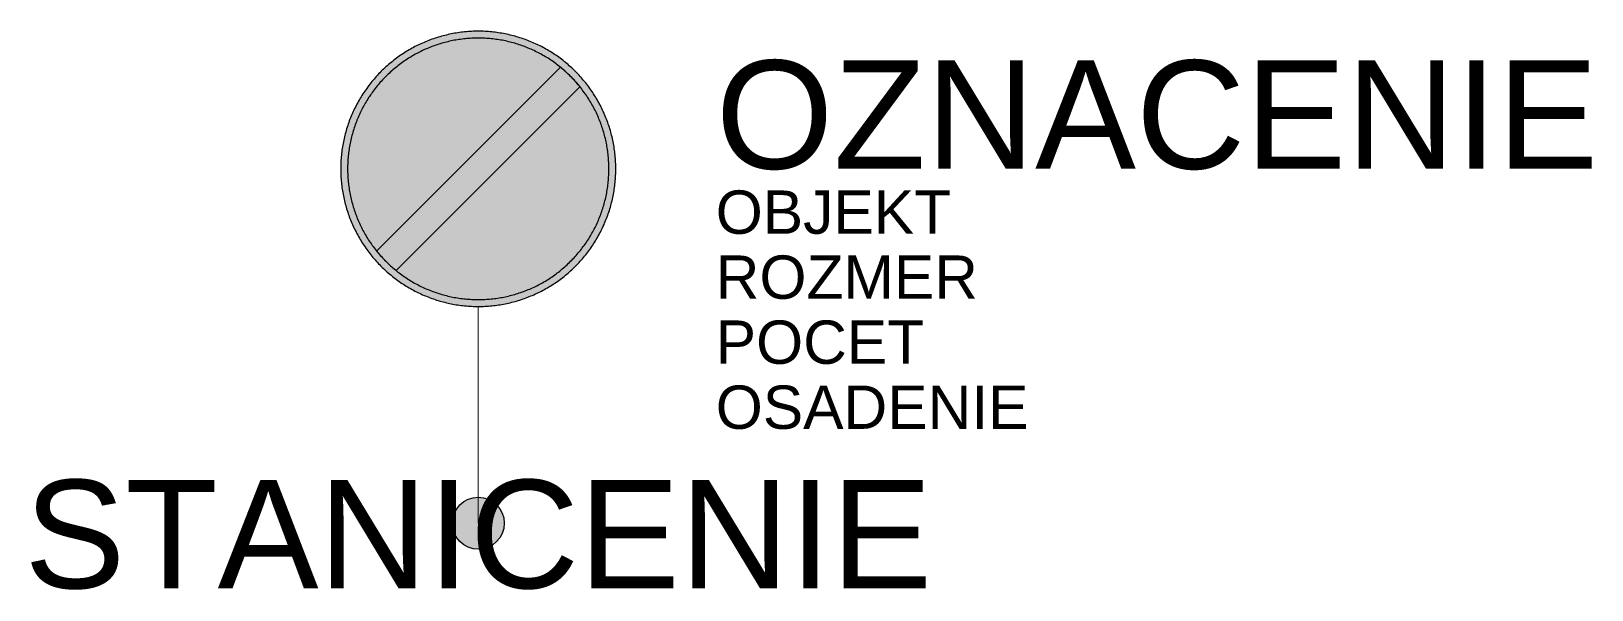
# Model space of a CAD drawing. Header units: metres. Extents: x -10.3 to 25.7, y -1.5 to 11.3.
import ezdxf
from ezdxf.enums import TextEntityAlignment as Align

# ---------------------------------------------------------------- set-up
doc = ezdxf.new("R2010")
doc.units = ezdxf.units.M
doc.layers.get('Defpoints').update_dxf_attribs({"color": 140, "lineweight": 5})
doc.styles.get("Standard").update_dxf_attribs({"font": 'arial.ttf'})

msp = doc.modelspace()

# ---------------------------------------------------------------- hatches: boundary and pattern name
at = {"true_color": 0xf1efea}
msp.add_hatch(color=7, dxfattribs=at).paths.add_polyline_path([(3.175, 8.175), (3.175, 8.214), (3.174, 8.254), (3.173, 8.293), (3.171, 8.332), (3.169, 8.372), (3.166, 8.411), (3.163, 8.45), (3.159, 8.489), (3.155, 8.528), (3.151, 8.566), (3.146, 8.605), (3.14, 8.644), (3.134, 8.682), (3.128, 8.721), (3.121, 8.759), (3.113, 8.797), (3.106, 8.835), (3.097, 8.873), (3.088, 8.911), (3.079, 8.949), (3.07, 8.986), (3.059, 9.024), (3.049, 9.061), (3.038, 9.098), (3.026, 9.135), (3.014, 9.172), (3.002, 9.209), (2.989, 9.245), (2.976, 9.282), (2.962, 9.318), (2.948, 9.354), (2.933, 9.39), (2.918, 9.426), (2.903, 9.461), (2.887, 9.496), (2.871, 9.532), (2.854, 9.567), (2.837, 9.601), (2.819, 9.636), (2.801, 9.67), (2.783, 9.704), (2.764, 9.738), (2.744, 9.772), (2.725, 9.805), (2.704, 9.838), (2.684, 9.871), (2.663, 9.904), (2.642, 9.936), (2.62, 9.969), (2.598, 10.001), (2.575, 10.032), (2.552, 10.064), (2.529, 10.095), (2.505, 10.126), (2.481, 10.157), (2.456, 10.187), (2.431, 10.217), (2.406, 10.247), (2.38, 10.277), (2.354, 10.306), (2.327, 10.335), (2.3, 10.364), (2.273, 10.392), (2.245, 10.42), (2.217, 10.448), (2.189, 10.475), (2.16, 10.502), (2.131, 10.529), (2.102, 10.555), (2.072, 10.581), (2.042, 10.606), (2.012, 10.631), (1.982, 10.655), (1.951, 10.68), (1.92, 10.703), (1.889, 10.727), (1.857, 10.75), (1.826, 10.773), (1.794, 10.795), (1.762, 10.816), (1.729, 10.838), (1.696, 10.859), (1.663, 10.879), (1.63, 10.9), (1.597, 10.919), (1.563, 10.939), (1.529, 10.957), (1.495, 10.976), (1.461, 10.994), (1.426, 11.012), (1.392, 11.029), (1.357, 11.046), (1.322, 11.062), (1.286, 11.078), (1.251, 11.093), (1.215, 11.108), (1.179, 11.123), (1.143, 11.137), (1.107, 11.151), (1.071, 11.164), (1.034, 11.177), (0.997, 11.189), (0.96, 11.201), (0.923, 11.213), (0.886, 11.224), (0.849, 11.234), (0.811, 11.245), (0.774, 11.254), (0.736, 11.263), (0.698, 11.272), (0.66, 11.281), (0.622, 11.288), (0.584, 11.296), (0.546, 11.303), (0.507, 11.309), (0.469, 11.315), (0.43, 11.321), (0.392, 11.326), (0.353, 11.33), (0.314, 11.334), (0.275, 11.338), (0.236, 11.341), (0.197, 11.344), (0.157, 11.346), (0.118, 11.348), (0.079, 11.349), (0.039, 11.35), (0, 11.35), (-0.039, 11.35), (-0.079, 11.349), (-0.118, 11.348), (-0.157, 11.346), (-0.197, 11.344), (-0.236, 11.341), (-0.275, 11.338), (-0.314, 11.334), (-0.353, 11.33), (-0.392, 11.326), (-0.43, 11.321), (-0.469, 11.315), (-0.507, 11.309), (-0.546, 11.303), (-0.584, 11.296), (-0.622, 11.288), (-0.66, 11.281), (-0.698, 11.272), (-0.736, 11.263), (-0.774, 11.254), (-0.812, 11.245), (-0.849, 11.234), (-0.886, 11.224), (-0.923, 11.213), (-0.96, 11.201), (-0.997, 11.189), (-1.034, 11.177), (-1.071, 11.164), (-1.107, 11.151), (-1.143, 11.137), (-1.179, 11.123), (-1.215, 11.108), (-1.251, 11.093), (-1.286, 11.078), (-1.322, 11.062), (-1.357, 11.046), (-1.392, 11.029), (-1.426, 11.012), (-1.461, 10.994), (-1.495, 10.976), (-1.529, 10.957), (-1.563, 10.939), (-1.597, 10.919), (-1.63, 10.9), (-1.663, 10.879), (-1.696, 10.859), (-1.729, 10.838), (-1.762, 10.816), (-1.794, 10.795), (-1.826, 10.773), (-1.857, 10.75), (-1.889, 10.727), (-1.92, 10.703), (-1.951, 10.68), (-1.982, 10.655), (-2.012, 10.631), (-2.042, 10.606), (-2.072, 10.581), (-2.102, 10.555), (-2.131, 10.529), (-2.16, 10.502), (-2.189, 10.475), (-2.217, 10.448), (-2.245, 10.42), (-2.273, 10.392), (-2.3, 10.364), (-2.327, 10.335), (-2.354, 10.306), (-2.38, 10.277), (-2.406, 10.247), (-2.431, 10.217), (-2.456, 10.187), (-2.481, 10.157), (-2.505, 10.126), (-2.529, 10.095), (-2.552, 10.064), (-2.575, 10.032), (-2.598, 10.001), (-2.62, 9.969), (-2.642, 9.936), (-2.663, 9.904), (-2.684, 9.871), (-2.704, 9.838), (-2.725, 9.805), (-2.744, 9.772), (-2.764, 9.738), (-2.783, 9.704), (-2.801, 9.67), (-2.819, 9.636), (-2.837, 9.601), (-2.854, 9.567), (-2.871, 9.532), (-2.887, 9.496), (-2.903, 9.461), (-2.918, 9.426), (-2.933, 9.39), (-2.948, 9.354), (-2.962, 9.318), (-2.976, 9.282), (-2.989, 9.245), (-3.002, 9.209), (-3.014, 9.172), (-3.026, 9.135), (-3.038, 9.098), (-3.049, 9.061), (-3.059, 9.024), (-3.07, 8.986), (-3.079, 8.949), (-3.088, 8.911), (-3.097, 8.873), (-3.106, 8.835), (-3.113, 8.797), (-3.121, 8.759), (-3.128, 8.721), (-3.134, 8.682), (-3.14, 8.644), (-3.146, 8.605), (-3.151, 8.566), (-3.155, 8.528), (-3.159, 8.489), (-3.163, 8.45), (-3.166, 8.411), (-3.169, 8.372), (-3.171, 8.332), (-3.173, 8.293), (-3.174, 8.254), (-3.175, 8.214), (-3.175, 8.175), (-3.175, 8.136), (-3.174, 8.096), (-3.173, 8.057), (-3.171, 8.018), (-3.169, 7.978), (-3.166, 7.939), (-3.163, 7.9), (-3.159, 7.861), (-3.155, 7.822), (-3.151, 7.783), (-3.146, 7.745), (-3.14, 7.706), (-3.134, 7.668), (-3.128, 7.629), (-3.121, 7.591), (-3.113, 7.553), (-3.106, 7.515), (-3.097, 7.477), (-3.088, 7.439), (-3.079, 7.401), (-3.07, 7.363), (-3.059, 7.326), (-3.049, 7.289), (-3.038, 7.252), (-3.026, 7.215), (-3.014, 7.178), (-3.002, 7.141), (-2.989, 7.104), (-2.976, 7.068), (-2.962, 7.032), (-2.948, 6.996), (-2.933, 6.96), (-2.918, 6.924), (-2.903, 6.889), (-2.887, 6.853), (-2.871, 6.818), (-2.854, 6.783), (-2.837, 6.749), (-2.819, 6.714), (-2.801, 6.68), (-2.783, 6.646), (-2.764, 6.612), (-2.744, 6.578), (-2.725, 6.545), (-2.704, 6.512), (-2.684, 6.479), (-2.663, 6.446), (-2.642, 6.413), (-2.62, 6.381), (-2.598, 6.349), (-2.575, 6.317), (-2.552, 6.286), (-2.529, 6.255), (-2.505, 6.224), (-2.481, 6.193), (-2.456, 6.163), (-2.431, 6.133), (-2.406, 6.103), (-2.38, 6.073), (-2.354, 6.044), (-2.327, 6.015), (-2.3, 5.986), (-2.273, 5.958), (-2.245, 5.93), (-2.217, 5.902), (-2.189, 5.875), (-2.16, 5.848), (-2.131, 5.821), (-2.102, 5.795), (-2.072, 5.769), (-2.042, 5.744), (-2.012, 5.719), (-1.982, 5.694), (-1.951, 5.67), (-1.92, 5.646), (-1.889, 5.623), (-1.857, 5.6), (-1.826, 5.577), (-1.794, 5.555), (-1.762, 5.533), (-1.729, 5.512), (-1.696, 5.491), (-1.663, 5.471), (-1.63, 5.45), (-1.597, 5.431), (-1.563, 5.411), (-1.529, 5.392), (-1.495, 5.374), (-1.461, 5.356), (-1.426, 5.338), (-1.392, 5.321), (-1.357, 5.304), (-1.322, 5.288), (-1.286, 5.272), (-1.251, 5.257), (-1.215, 5.242), (-1.179, 5.227), (-1.143, 5.213), (-1.107, 5.199), (-1.071, 5.186), (-1.034, 5.173), (-0.997, 5.161), (-0.96, 5.149), (-0.923, 5.137), (-0.886, 5.126), (-0.849, 5.116), (-0.812, 5.105), (-0.774, 5.096), (-0.736, 5.086), (-0.698, 5.078), (-0.66, 5.069), (-0.622, 5.062), (-0.584, 5.054), (-0.546, 5.047), (-0.507, 5.041), (-0.469, 5.035), (-0.43, 5.029), (-0.392, 5.024), (-0.353, 5.02), (-0.314, 5.015), (-0.275, 5.012), (-0.236, 5.009), (-0.197, 5.006), (-0.157, 5.004), (-0.118, 5.002), (-0.079, 5.001), (-0.039, 5), (0, 5), (0.039, 5), (0.079, 5.001), (0.118, 5.002), (0.157, 5.004), (0.197, 5.006), (0.236, 5.009), (0.275, 5.012), (0.314, 5.015), (0.353, 5.02), (0.392, 5.024), (0.43, 5.029), (0.469, 5.035), (0.507, 5.041), (0.546, 5.047), (0.584, 5.054), (0.622, 5.062), (0.66, 5.069), (0.698, 5.078), (0.736, 5.086), (0.774, 5.096), (0.811, 5.105), (0.849, 5.116), (0.886, 5.126), (0.923, 5.137), (0.96, 5.149), (0.997, 5.161), (1.034, 5.173), (1.071, 5.186), (1.107, 5.199), (1.143, 5.213), (1.179, 5.227), (1.215, 5.242), (1.251, 5.257), (1.286, 5.272), (1.322, 5.288), (1.357, 5.304), (1.392, 5.321), (1.426, 5.338), (1.461, 5.356), (1.495, 5.374), (1.529, 5.392), (1.563, 5.411), (1.597, 5.431), (1.63, 5.45), (1.663, 5.471), (1.696, 5.491), (1.729, 5.512), (1.762, 5.533), (1.794, 5.555), (1.826, 5.577), (1.857, 5.6), (1.889, 5.623), (1.92, 5.646), (1.951, 5.67), (1.982, 5.694), (2.012, 5.719), (2.042, 5.744), (2.072, 5.769), (2.102, 5.795), (2.131, 5.821), (2.16, 5.848), (2.189, 5.875), (2.217, 5.902), (2.245, 5.93), (2.273, 5.958), (2.3, 5.986), (2.327, 6.015), (2.354, 6.044), (2.38, 6.073), (2.406, 6.103), (2.431, 6.133), (2.456, 6.163), (2.481, 6.193), (2.505, 6.224), (2.529, 6.255), (2.552, 6.286), (2.575, 6.317), (2.598, 6.349), (2.62, 6.381), (2.642, 6.413), (2.663, 6.446), (2.684, 6.479), (2.704, 6.512), (2.725, 6.545), (2.744, 6.578), (2.764, 6.612), (2.783, 6.646), (2.801, 6.68), (2.819, 6.714), (2.837, 6.749), (2.854, 6.783), (2.871, 6.818), (2.887, 6.853), (2.903, 6.889), (2.918, 6.924), (2.933, 6.96), (2.948, 6.996), (2.962, 7.032), (2.976, 7.068), (2.989, 7.104), (3.002, 7.141), (3.014, 7.178), (3.026, 7.215), (3.038, 7.252), (3.049, 7.289), (3.059, 7.326), (3.07, 7.363), (3.079, 7.401), (3.088, 7.439), (3.097, 7.477), (3.106, 7.515), (3.113, 7.553), (3.121, 7.591), (3.128, 7.629), (3.134, 7.668), (3.14, 7.706), (3.146, 7.745), (3.151, 7.783), (3.155, 7.822), (3.159, 7.861), (3.163, 7.9), (3.166, 7.939), (3.169, 7.978), (3.171, 8.018), (3.173, 8.057), (3.174, 8.096), (3.175, 8.136), (3.175, 8.175)])
at = {"true_color": 0x005b8c}
msp.add_hatch(color=146, dxfattribs=at).paths.add_polyline_path([(3.016, 8.175), (3.016, 8.212), (3.015, 8.25), (3.014, 8.287), (3.012, 8.325), (3.01, 8.362), (3.008, 8.399), (3.005, 8.436), (3.001, 8.473), (2.998, 8.51), (2.993, 8.547), (2.988, 8.584), (2.983, 8.62), (2.978, 8.657), (2.971, 8.693), (2.965, 8.73), (2.958, 8.766), (2.95, 8.802), (2.942, 8.838), (2.934, 8.874), (2.925, 8.91), (2.916, 8.946), (2.906, 8.981), (2.896, 9.017), (2.886, 9.052), (2.875, 9.087), (2.864, 9.122), (2.852, 9.157), (2.84, 9.192), (2.827, 9.227), (2.814, 9.261), (2.801, 9.295), (2.787, 9.329), (2.772, 9.363), (2.758, 9.397), (2.743, 9.43), (2.727, 9.464), (2.711, 9.497), (2.695, 9.53), (2.678, 9.563), (2.661, 9.595), (2.643, 9.628), (2.625, 9.66), (2.607, 9.692), (2.588, 9.724), (2.569, 9.755), (2.55, 9.786), (2.53, 9.818), (2.51, 9.848), (2.489, 9.879), (2.468, 9.909), (2.446, 9.94), (2.424, 9.969), (2.402, 9.999), (2.38, 10.029), (2.357, 10.058), (2.333, 10.087), (2.309, 10.115), (2.285, 10.143), (2.261, 10.172), (2.236, 10.199), (2.211, 10.227), (2.185, 10.254), (2.159, 10.281), (2.133, 10.308), (2.106, 10.334), (2.079, 10.36), (2.052, 10.386), (2.024, 10.411), (1.997, 10.436), (1.969, 10.46), (1.94, 10.484), (1.912, 10.508), (1.883, 10.532), (1.854, 10.555), (1.824, 10.577), (1.795, 10.599), (1.765, 10.621), (1.734, 10.643), (1.704, 10.664), (1.673, 10.684), (1.643, 10.705), (1.611, 10.725), (1.58, 10.744), (1.549, 10.763), (1.517, 10.782), (1.485, 10.8), (1.453, 10.818), (1.42, 10.836), (1.388, 10.853), (1.355, 10.87), (1.322, 10.886), (1.289, 10.902), (1.255, 10.918), (1.222, 10.933), (1.188, 10.947), (1.154, 10.962), (1.12, 10.975), (1.086, 10.989), (1.052, 11.002), (1.017, 11.015), (0.982, 11.027), (0.947, 11.039), (0.912, 11.05), (0.877, 11.061), (0.842, 11.071), (0.807, 11.081), (0.771, 11.091), (0.735, 11.1), (0.699, 11.109), (0.663, 11.117), (0.627, 11.125), (0.591, 11.133), (0.555, 11.14), (0.518, 11.146), (0.482, 11.152), (0.445, 11.158), (0.409, 11.163), (0.372, 11.168), (0.335, 11.173), (0.298, 11.176), (0.261, 11.18), (0.224, 11.183), (0.187, 11.185), (0.15, 11.188), (0.112, 11.189), (0.075, 11.19), (0.037, 11.191), (0, 11.191), (-0.037, 11.191), (-0.075, 11.19), (-0.112, 11.189), (-0.15, 11.188), (-0.187, 11.185), (-0.224, 11.183), (-0.261, 11.18), (-0.298, 11.176), (-0.335, 11.173), (-0.372, 11.168), (-0.409, 11.163), (-0.445, 11.158), (-0.482, 11.152), (-0.519, 11.146), (-0.555, 11.14), (-0.591, 11.133), (-0.627, 11.125), (-0.663, 11.117), (-0.699, 11.109), (-0.735, 11.1), (-0.771, 11.091), (-0.806, 11.081), (-0.842, 11.071), (-0.877, 11.061), (-0.912, 11.05), (-0.947, 11.039), (-0.982, 11.027), (-1.017, 11.015), (-1.052, 11.002), (-1.086, 10.989), (-1.12, 10.975), (-1.154, 10.962), (-1.188, 10.947), (-1.222, 10.933), (-1.255, 10.918), (-1.289, 10.902), (-1.322, 10.886), (-1.355, 10.87), (-1.388, 10.853), (-1.42, 10.836), (-1.453, 10.818), (-1.485, 10.8), (-1.517, 10.782), (-1.549, 10.763), (-1.58, 10.744), (-1.611, 10.725), (-1.643, 10.705), (-1.673, 10.684), (-1.704, 10.664), (-1.734, 10.643), (-1.765, 10.621), (-1.795, 10.599), (-1.824, 10.577), (-1.854, 10.555), (-1.883, 10.532), (-1.912, 10.508), (-1.94, 10.484), (-1.969, 10.46), (-1.997, 10.436), (-2.024, 10.411), (-2.052, 10.386), (-2.079, 10.36), (-2.106, 10.334), (-2.133, 10.308), (-2.159, 10.281), (-2.185, 10.254), (-2.211, 10.227), (-2.236, 10.199), (-2.261, 10.172), (-2.285, 10.143), (-2.309, 10.115), (-2.333, 10.087), (-2.357, 10.058), (-2.38, 10.029), (-2.402, 9.999), (-2.424, 9.969), (-2.446, 9.94), (-2.468, 9.909), (-2.489, 9.879), (-2.509, 9.848), (-2.53, 9.818), (-2.55, 9.786), (-2.569, 9.755), (-2.588, 9.724), (-2.607, 9.692), (-2.625, 9.66), (-2.643, 9.628), (-2.661, 9.595), (-2.678, 9.563), (-2.695, 9.53), (-2.711, 9.497), (-2.727, 9.464), (-2.743, 9.43), (-2.758, 9.397), (-2.772, 9.363), (-2.787, 9.329), (-2.8, 9.295), (-2.814, 9.261), (-2.827, 9.227), (-2.84, 9.192), (-2.852, 9.157), (-2.864, 9.122), (-2.875, 9.087), (-2.886, 9.052), (-2.896, 9.017), (-2.906, 8.981), (-2.916, 8.946), (-2.925, 8.91), (-2.934, 8.874), (-2.942, 8.838), (-2.95, 8.802), (-2.958, 8.766), (-2.965, 8.73), (-2.971, 8.693), (-2.978, 8.657), (-2.983, 8.62), (-2.988, 8.584), (-2.993, 8.547), (-2.998, 8.51), (-3.002, 8.473), (-3.005, 8.436), (-3.008, 8.399), (-3.011, 8.362), (-3.013, 8.325), (-3.014, 8.287), (-3.015, 8.25), (-3.016, 8.212), (-3.016, 8.175), (-3.016, 8.137), (-3.015, 8.1), (-3.014, 8.063), (-3.013, 8.025), (-3.011, 7.988), (-3.008, 7.951), (-3.005, 7.914), (-3.002, 7.877), (-2.998, 7.84), (-2.993, 7.803), (-2.988, 7.766), (-2.983, 7.73), (-2.978, 7.693), (-2.971, 7.656), (-2.965, 7.62), (-2.958, 7.584), (-2.95, 7.548), (-2.942, 7.512), (-2.934, 7.476), (-2.925, 7.44), (-2.916, 7.404), (-2.906, 7.368), (-2.896, 7.333), (-2.886, 7.298), (-2.875, 7.263), (-2.864, 7.228), (-2.852, 7.193), (-2.84, 7.158), (-2.827, 7.123), (-2.814, 7.089), (-2.8, 7.055), (-2.787, 7.021), (-2.772, 6.987), (-2.758, 6.953), (-2.743, 6.919), (-2.727, 6.886), (-2.711, 6.853), (-2.695, 6.82), (-2.678, 6.787), (-2.661, 6.755), (-2.643, 6.722), (-2.625, 6.69), (-2.607, 6.658), (-2.588, 6.626), (-2.569, 6.595), (-2.55, 6.563), (-2.53, 6.532), (-2.509, 6.502), (-2.489, 6.471), (-2.468, 6.44), (-2.446, 6.41), (-2.424, 6.38), (-2.402, 6.351), (-2.38, 6.321), (-2.357, 6.292), (-2.333, 6.263), (-2.309, 6.235), (-2.285, 6.206), (-2.261, 6.178), (-2.236, 6.151), (-2.211, 6.123), (-2.185, 6.096), (-2.159, 6.069), (-2.133, 6.042), (-2.106, 6.016), (-2.079, 5.99), (-2.052, 5.964), (-2.024, 5.939), (-1.997, 5.914), (-1.969, 5.89), (-1.94, 5.865), (-1.912, 5.842), (-1.883, 5.818), (-1.854, 5.795), (-1.824, 5.773), (-1.795, 5.751), (-1.765, 5.729), (-1.734, 5.707), (-1.704, 5.686), (-1.673, 5.665), (-1.643, 5.645), (-1.611, 5.625), (-1.58, 5.606), (-1.549, 5.587), (-1.517, 5.568), (-1.485, 5.549), (-1.453, 5.532), (-1.42, 5.514), (-1.388, 5.497), (-1.355, 5.48), (-1.322, 5.464), (-1.289, 5.448), (-1.255, 5.432), (-1.222, 5.417), (-1.188, 5.403), (-1.154, 5.388), (-1.12, 5.374), (-1.086, 5.361), (-1.052, 5.348), (-1.017, 5.335), (-0.982, 5.323), (-0.947, 5.311), (-0.912, 5.3), (-0.877, 5.289), (-0.842, 5.279), (-0.806, 5.269), (-0.771, 5.259), (-0.735, 5.25), (-0.699, 5.241), (-0.663, 5.233), (-0.627, 5.225), (-0.591, 5.217), (-0.555, 5.21), (-0.519, 5.204), (-0.482, 5.197), (-0.445, 5.192), (-0.409, 5.187), (-0.372, 5.182), (-0.335, 5.177), (-0.298, 5.174), (-0.261, 5.17), (-0.224, 5.167), (-0.187, 5.165), (-0.15, 5.162), (-0.112, 5.161), (-0.075, 5.16), (-0.037, 5.159), (0, 5.159), (0.037, 5.159), (0.075, 5.16), (0.112, 5.161), (0.15, 5.162), (0.187, 5.165), (0.224, 5.167), (0.261, 5.17), (0.298, 5.174), (0.335, 5.177), (0.372, 5.182), (0.409, 5.187), (0.445, 5.192), (0.482, 5.197), (0.518, 5.204), (0.555, 5.21), (0.591, 5.217), (0.627, 5.225), (0.663, 5.233), (0.699, 5.241), (0.735, 5.25), (0.771, 5.259), (0.807, 5.269), (0.842, 5.279), (0.877, 5.289), (0.912, 5.3), (0.947, 5.311), (0.982, 5.323), (1.017, 5.335), (1.052, 5.348), (1.086, 5.361), (1.12, 5.374), (1.154, 5.388), (1.188, 5.403), (1.222, 5.417), (1.255, 5.432), (1.289, 5.448), (1.322, 5.464), (1.355, 5.48), (1.388, 5.497), (1.42, 5.514), (1.453, 5.532), (1.485, 5.549), (1.517, 5.568), (1.549, 5.587), (1.58, 5.606), (1.611, 5.625), (1.643, 5.645), (1.673, 5.665), (1.704, 5.686), (1.734, 5.707), (1.765, 5.729), (1.795, 5.751), (1.824, 5.773), (1.854, 5.795), (1.883, 5.818), (1.912, 5.842), (1.94, 5.865), (1.969, 5.89), (1.997, 5.914), (2.024, 5.939), (2.052, 5.964), (2.079, 5.99), (2.106, 6.016), (2.133, 6.042), (2.159, 6.069), (2.185, 6.096), (2.211, 6.123), (2.236, 6.151), (2.261, 6.178), (2.285, 6.206), (2.309, 6.235), (2.333, 6.263), (2.357, 6.292), (2.38, 6.321), (2.402, 6.351), (2.424, 6.38), (2.446, 6.41), (2.468, 6.44), (2.489, 6.471), (2.51, 6.502), (2.53, 6.532), (2.55, 6.563), (2.569, 6.595), (2.588, 6.626), (2.607, 6.658), (2.625, 6.69), (2.643, 6.722), (2.661, 6.755), (2.678, 6.787), (2.695, 6.82), (2.711, 6.853), (2.727, 6.886), (2.743, 6.919), (2.758, 6.953), (2.772, 6.987), (2.787, 7.021), (2.801, 7.055), (2.814, 7.089), (2.827, 7.123), (2.84, 7.158), (2.852, 7.193), (2.864, 7.228), (2.875, 7.263), (2.886, 7.298), (2.896, 7.333), (2.906, 7.368), (2.916, 7.404), (2.925, 7.44), (2.934, 7.476), (2.942, 7.512), (2.95, 7.548), (2.958, 7.584), (2.965, 7.62), (2.971, 7.656), (2.978, 7.693), (2.983, 7.73), (2.988, 7.766), (2.993, 7.803), (2.998, 7.84), (3.001, 7.877), (3.005, 7.914), (3.008, 7.951), (3.01, 7.988), (3.012, 8.025), (3.014, 8.063), (3.015, 8.1), (3.016, 8.137), (3.016, 8.175)])
at = {"true_color": 0xba1e10}
msp.add_hatch(color=22, dxfattribs=at).paths.add_polyline_path([(2.346, 10.071), (2.339, 10.079), (2.333, 10.087), (2.327, 10.095), (2.32, 10.102), (2.314, 10.11), (2.307, 10.117), (2.301, 10.125), (2.295, 10.133), (2.288, 10.14), (2.282, 10.148), (2.275, 10.155), (2.269, 10.163), (2.262, 10.17), (2.255, 10.178), (2.249, 10.185), (2.242, 10.192), (2.236, 10.2), (2.229, 10.207), (2.222, 10.215), (2.215, 10.222), (2.209, 10.229), (2.202, 10.236), (2.195, 10.244), (2.188, 10.251), (2.181, 10.258), (2.175, 10.265), (2.168, 10.272), (2.161, 10.279), (2.154, 10.287), (2.147, 10.294), (2.14, 10.301), (2.133, 10.308), (2.126, 10.315), (2.119, 10.322), (2.112, 10.329), (2.104, 10.336), (2.097, 10.343), (2.09, 10.349), (2.083, 10.356), (2.076, 10.363), (2.069, 10.37), (2.061, 10.377), (2.054, 10.384), (2.047, 10.39), (2.04, 10.397), (2.032, 10.404), (2.025, 10.411), (2.017, 10.417), (2.01, 10.424), (2.003, 10.43), (1.995, 10.437), (1.988, 10.444), (1.98, 10.45), (1.973, 10.457), (1.965, 10.463), (1.958, 10.47), (1.95, 10.476), (1.942, 10.482), (1.935, 10.489), (1.927, 10.495), (1.92, 10.502), (1.912, 10.508), (1.904, 10.514), (1.896, 10.52), (-2.345, 6.279), (-2.339, 6.271), (-2.333, 6.263), (-2.327, 6.255), (-2.32, 6.248), (-2.314, 6.24), (-2.307, 6.232), (-2.301, 6.225), (-2.295, 6.217), (-2.288, 6.21), (-2.282, 6.202), (-2.275, 6.195), (-2.269, 6.187), (-2.262, 6.18), (-2.255, 6.172), (-2.249, 6.165), (-2.242, 6.157), (-2.236, 6.15), (-2.229, 6.143), (-2.222, 6.135), (-2.215, 6.128), (-2.209, 6.121), (-2.202, 6.114), (-2.195, 6.106), (-2.188, 6.099), (-2.181, 6.092), (-2.175, 6.085), (-2.168, 6.078), (-2.161, 6.07), (-2.154, 6.063), (-2.147, 6.056), (-2.14, 6.049), (-2.133, 6.042), (-2.126, 6.035), (-2.119, 6.028), (-2.112, 6.021), (-2.104, 6.014), (-2.097, 6.007), (-2.09, 6), (-2.083, 5.993), (-2.076, 5.987), (-2.069, 5.98), (-2.061, 5.973), (-2.054, 5.966), (-2.047, 5.96), (-2.04, 5.953), (-2.032, 5.946), (-2.025, 5.939), (-2.017, 5.933), (-2.01, 5.926), (-2.003, 5.92), (-1.995, 5.913), (-1.988, 5.906), (-1.98, 5.9), (-1.973, 5.893), (-1.965, 5.887), (-1.958, 5.88), (-1.95, 5.874), (-1.942, 5.867), (-1.935, 5.861), (-1.927, 5.855), (-1.92, 5.848), (-1.912, 5.842), (-1.904, 5.836), (-1.896, 5.829)])
at = {"true_color": 0xf1efea}
h = msp.add_hatch(color=7, dxfattribs=at)
h.paths.add_polyline_path([(-1.134, 7.13), (-0.856, 7.13), (-0.856, 6.158), (-0.856, 6.154), (-0.856, 6.15), (-0.856, 6.147), (-0.857, 6.143), (-0.857, 6.14), (-0.858, 6.136), (-0.858, 6.133), (-0.859, 6.13), (-0.86, 6.126), (-0.86, 6.123), (-0.861, 6.119), (-0.862, 6.116), (-0.863, 6.113), (-0.864, 6.11), (-0.866, 6.107), (-0.867, 6.103), (-0.868, 6.1), (-0.87, 6.097), (-0.871, 6.094), (-0.873, 6.091), (-0.874, 6.088), (-0.876, 6.085), (-0.878, 6.083), (-0.88, 6.08), (-0.882, 6.077), (-0.884, 6.074), (-0.886, 6.072), (-0.888, 6.069), (-0.89, 6.067), (-0.892, 6.064), (-0.894, 6.062), (-0.897, 6.059), (-0.899, 6.057), (-0.901, 6.055), (-0.904, 6.052), (-0.906, 6.05), (-0.909, 6.048), (-0.912, 6.046), (-0.914, 6.044), (-0.917, 6.042), (-0.92, 6.041), (-0.923, 6.039), (-0.926, 6.037), (-0.929, 6.035), (-0.932, 6.034), (-0.935, 6.032), (-0.938, 6.031), (-0.941, 6.03), (-0.944, 6.028), (-0.947, 6.027), (-0.95, 6.026), (-0.954, 6.025), (-0.957, 6.024), (-0.96, 6.023), (-0.963, 6.022), (-0.967, 6.021), (-0.97, 6.021), (-0.974, 6.02), (-0.977, 6.02), (-0.981, 6.019), (-0.984, 6.019), (-0.988, 6.019), (-0.991, 6.019), (-0.995, 6.019), (-0.998, 6.019), (-1.002, 6.019), (-1.006, 6.019), (-1.009, 6.019), (-1.013, 6.02), (-1.016, 6.02), (-1.019, 6.021), (-1.023, 6.021), (-1.026, 6.022), (-1.03, 6.023), (-1.033, 6.024), (-1.036, 6.025), (-1.039, 6.026), (-1.043, 6.027), (-1.046, 6.028), (-1.049, 6.03), (-1.052, 6.031), (-1.055, 6.032), (-1.058, 6.034), (-1.061, 6.035), (-1.064, 6.037), (-1.067, 6.039), (-1.07, 6.041), (-1.073, 6.042), (-1.075, 6.044), (-1.078, 6.046), (-1.081, 6.048), (-1.083, 6.05), (-1.086, 6.052), (-1.088, 6.055), (-1.091, 6.057), (-1.093, 6.059), (-1.095, 6.062), (-1.098, 6.064), (-1.1, 6.067), (-1.102, 6.069), (-1.104, 6.072), (-1.106, 6.074), (-1.108, 6.077), (-1.11, 6.08), (-1.112, 6.083), (-1.114, 6.085), (-1.115, 6.088), (-1.117, 6.091), (-1.119, 6.094), (-1.12, 6.097), (-1.122, 6.1), (-1.123, 6.103), (-1.124, 6.107), (-1.125, 6.11), (-1.126, 6.113), (-1.128, 6.116), (-1.129, 6.119), (-1.129, 6.123), (-1.13, 6.126), (-1.131, 6.13), (-1.132, 6.133), (-1.132, 6.136), (-1.133, 6.14), (-1.133, 6.143), (-1.133, 6.147), (-1.134, 6.15), (-1.134, 6.154), (-1.134, 6.158)])
h.paths.add_polyline_path([(-0.763, 7.13), (-0.485, 7.13), (-0.485, 5.88), (-0.486, 5.876), (-0.486, 5.873), (-0.486, 5.869), (-0.486, 5.865), (-0.487, 5.862), (-0.487, 5.859), (-0.488, 5.855), (-0.488, 5.852), (-0.489, 5.848), (-0.49, 5.845), (-0.491, 5.842), (-0.492, 5.838), (-0.493, 5.835), (-0.494, 5.832), (-0.495, 5.829), (-0.496, 5.826), (-0.498, 5.823), (-0.499, 5.819), (-0.501, 5.816), (-0.502, 5.814), (-0.504, 5.811), (-0.506, 5.808), (-0.507, 5.805), (-0.509, 5.802), (-0.511, 5.799), (-0.513, 5.797), (-0.515, 5.794), (-0.517, 5.791), (-0.519, 5.789), (-0.522, 5.786), (-0.524, 5.784), (-0.526, 5.782), (-0.529, 5.779), (-0.531, 5.777), (-0.534, 5.775), (-0.536, 5.773), (-0.539, 5.77), (-0.541, 5.768), (-0.544, 5.766), (-0.547, 5.765), (-0.55, 5.763), (-0.552, 5.761), (-0.555, 5.759), (-0.558, 5.758), (-0.561, 5.756), (-0.564, 5.755), (-0.567, 5.753), (-0.57, 5.752), (-0.573, 5.75), (-0.577, 5.749), (-0.58, 5.748), (-0.583, 5.747), (-0.586, 5.746), (-0.59, 5.745), (-0.593, 5.744), (-0.596, 5.744), (-0.6, 5.743), (-0.603, 5.742), (-0.607, 5.742), (-0.61, 5.742), (-0.614, 5.741), (-0.617, 5.741), (-0.621, 5.741), (-0.624, 5.741), (-0.628, 5.741), (-0.632, 5.741), (-0.635, 5.741), (-0.639, 5.742), (-0.642, 5.742), (-0.646, 5.742), (-0.649, 5.743), (-0.652, 5.744), (-0.656, 5.744), (-0.659, 5.745), (-0.662, 5.746), (-0.666, 5.747), (-0.669, 5.748), (-0.672, 5.749), (-0.675, 5.75), (-0.678, 5.752), (-0.682, 5.753), (-0.685, 5.755), (-0.688, 5.756), (-0.691, 5.758), (-0.694, 5.759), (-0.696, 5.761), (-0.699, 5.763), (-0.702, 5.765), (-0.705, 5.766), (-0.708, 5.768), (-0.71, 5.77), (-0.713, 5.773), (-0.715, 5.775), (-0.718, 5.777), (-0.72, 5.779), (-0.723, 5.782), (-0.725, 5.784), (-0.727, 5.786), (-0.729, 5.789), (-0.732, 5.791), (-0.734, 5.794), (-0.736, 5.797), (-0.738, 5.799), (-0.74, 5.802), (-0.741, 5.805), (-0.743, 5.808), (-0.745, 5.811), (-0.747, 5.814), (-0.748, 5.816), (-0.75, 5.819), (-0.751, 5.823), (-0.752, 5.826), (-0.754, 5.829), (-0.755, 5.832), (-0.756, 5.835), (-0.757, 5.838), (-0.758, 5.842), (-0.759, 5.845), (-0.76, 5.848), (-0.761, 5.852), (-0.761, 5.855), (-0.762, 5.859), (-0.762, 5.862), (-0.763, 5.865), (-0.763, 5.869), (-0.763, 5.873), (-0.763, 5.876), (-0.763, 5.88)], flags=16)
edge = h.paths.add_edge_path(flags=16)
edge.add_line((-1.736, 7.223), (-1.733, 7.239))
edge.add_line((-1.733, 7.239), (-1.73, 7.256))
edge.add_line((-1.73, 7.256), (-1.728, 7.272))
edge.add_line((-1.728, 7.272), (-1.724, 7.289))
edge.add_line((-1.724, 7.289), (-1.721, 7.305))
edge.add_line((-1.721, 7.305), (-1.718, 7.322))
edge.add_line((-1.718, 7.322), (-1.715, 7.338))
edge.add_line((-1.715, 7.338), (-1.711, 7.354))
edge.add_line((-1.711, 7.354), (-1.707, 7.371))
edge.add_line((-1.707, 7.371), (-1.703, 7.387))
edge.add_line((-1.703, 7.387), (-1.699, 7.403))
edge.add_line((-1.699, 7.403), (-1.695, 7.419))
edge.add_line((-1.695, 7.419), (-1.691, 7.435))
edge.add_line((-1.691, 7.435), (-1.686, 7.452))
edge.add_line((-1.686, 7.452), (-1.682, 7.468))
edge.add_line((-1.682, 7.468), (-1.677, 7.484))
edge.add_line((-1.677, 7.484), (-1.672, 7.5))
edge.add_line((-1.672, 7.5), (-1.667, 7.515))
edge.add_line((-1.667, 7.515), (-1.662, 7.531))
edge.add_line((-1.662, 7.531), (-1.657, 7.547))
edge.add_line((-1.657, 7.547), (-1.651, 7.563))
edge.add_line((-1.651, 7.563), (-1.646, 7.579))
edge.add_line((-1.646, 7.579), (-1.64, 7.594))
edge.add_line((-1.64, 7.594), (-1.634, 7.61))
edge.add_line((-1.634, 7.61), (-1.628, 7.625))
edge.add_line((-1.628, 7.625), (-1.622, 7.641))
edge.add_line((-1.622, 7.641), (-1.616, 7.656))
edge.add_line((-1.616, 7.656), (-1.609, 7.672))
edge.add_line((-1.609, 7.672), (-1.603, 7.687))
edge.add_line((-1.603, 7.687), (-1.596, 7.702))
edge.add_line((-1.596, 7.702), (-1.59, 7.717))
edge.add_line((-1.59, 7.717), (-1.583, 7.732))
edge.add_line((-1.583, 7.732), (-1.576, 7.748))
edge.add_line((-1.576, 7.748), (-1.568, 7.762))
edge.add_line((-1.568, 7.762), (-1.561, 7.777))
edge.add_line((-1.561, 7.777), (-1.554, 7.792))
edge.add_line((-1.554, 7.792), (-1.546, 7.807))
edge.add_line((-1.546, 7.807), (-1.538, 7.822))
edge.add_line((-1.538, 7.822), (-1.53, 7.837))
edge.add_line((-1.53, 7.837), (-1.522, 7.851))
edge.add_line((-1.522, 7.851), (-1.514, 7.866))
edge.add_line((-1.514, 7.866), (-1.506, 7.88))
edge.add_line((-1.506, 7.88), (-1.498, 7.895))
edge.add_line((-1.498, 7.895), (-1.489, 7.909))
edge.add_line((-1.489, 7.909), (-1.48, 7.923))
edge.add_line((-1.48, 7.923), (-1.472, 7.937))
edge.add_line((-1.472, 7.937), (-1.463, 7.951))
edge.add_line((-1.463, 7.951), (-1.454, 7.965))
edge.add_line((-1.454, 7.965), (-1.445, 7.979))
edge.add_line((-1.445, 7.979), (-1.435, 7.993))
edge.add_line((-1.435, 7.993), (-1.426, 8.007))
edge.add_line((-1.426, 8.007), (-1.416, 8.021))
edge.add_line((-1.416, 8.021), (-1.407, 8.034))
edge.add_line((-1.407, 8.034), (-1.397, 8.048))
edge.add_line((-1.397, 8.048), (-1.387, 8.061))
edge.add_line((-1.387, 8.061), (-1.377, 8.075))
edge.add_line((-1.377, 8.075), (-1.367, 8.088))
edge.add_line((-1.367, 8.088), (-1.357, 8.101))
edge.add_line((-1.357, 8.101), (-1.346, 8.114))
edge.add_line((-1.346, 8.114), (-1.336, 8.127))
edge.add_line((-1.336, 8.127), (-1.325, 8.14))
edge.add_line((-1.325, 8.14), (-1.314, 8.153))
edge.add_line((-1.314, 8.153), (-1.303, 8.166))
edge.add_line((-1.303, 8.166), (-1.292, 8.179))
edge.add_line((-1.292, 8.179), (-1.297, 8.184))
edge.add_line((-1.297, 8.184), (-1.302, 8.19))
edge.add_line((-1.302, 8.19), (-1.307, 8.196))
edge.add_line((-1.307, 8.196), (-1.312, 8.201))
edge.add_line((-1.312, 8.201), (-1.316, 8.207))
edge.add_line((-1.316, 8.207), (-1.321, 8.213))
edge.add_line((-1.321, 8.213), (-1.325, 8.219))
edge.add_line((-1.325, 8.219), (-1.33, 8.225))
edge.add_line((-1.33, 8.225), (-1.334, 8.231))
edge.add_line((-1.334, 8.231), (-1.339, 8.237))
edge.add_line((-1.339, 8.237), (-1.343, 8.243))
edge.add_line((-1.343, 8.243), (-1.347, 8.249))
edge.add_line((-1.347, 8.249), (-1.351, 8.255))
edge.add_line((-1.351, 8.255), (-1.355, 8.262))
edge.add_line((-1.355, 8.262), (-1.359, 8.268))
edge.add_line((-1.359, 8.268), (-1.363, 8.274))
edge.add_line((-1.363, 8.274), (-1.367, 8.28))
edge.add_line((-1.367, 8.28), (-1.371, 8.287))
edge.add_line((-1.371, 8.287), (-1.374, 8.293))
edge.add_line((-1.374, 8.293), (-1.378, 8.3))
edge.add_line((-1.378, 8.3), (-1.381, 8.306))
edge.add_line((-1.381, 8.306), (-1.385, 8.313))
edge.add_line((-1.385, 8.313), (-1.388, 8.319))
edge.add_line((-1.388, 8.319), (-1.391, 8.326))
edge.add_line((-1.391, 8.326), (-1.395, 8.332))
edge.add_line((-1.395, 8.332), (-1.398, 8.339))
edge.add_line((-1.398, 8.339), (-1.401, 8.346))
edge.add_line((-1.401, 8.346), (-1.404, 8.353))
edge.add_line((-1.404, 8.353), (-1.407, 8.359))
edge.add_line((-1.407, 8.359), (-1.41, 8.366))
edge.add_line((-1.41, 8.366), (-1.412, 8.373))
edge.add_line((-1.412, 8.373), (-1.415, 8.38))
edge.add_line((-1.415, 8.38), (-1.418, 8.387))
edge.add_line((-1.418, 8.387), (-1.42, 8.394))
edge.add_line((-1.42, 8.394), (-1.423, 8.401))
edge.add_line((-1.423, 8.401), (-1.425, 8.408))
edge.add_line((-1.425, 8.408), (-1.427, 8.415))
edge.add_line((-1.427, 8.415), (-1.429, 8.422))
edge.add_line((-1.429, 8.422), (-1.432, 8.429))
edge.add_line((-1.432, 8.429), (-1.434, 8.436))
edge.add_line((-1.434, 8.436), (-1.436, 8.443))
edge.add_line((-1.436, 8.443), (-1.437, 8.45))
edge.add_line((-1.437, 8.45), (-1.439, 8.457))
edge.add_line((-1.439, 8.457), (-1.441, 8.464))
edge.add_line((-1.441, 8.464), (-1.443, 8.472))
edge.add_line((-1.443, 8.472), (-1.444, 8.479))
edge.add_line((-1.444, 8.479), (-1.446, 8.486))
edge.add_line((-1.446, 8.486), (-1.447, 8.493))
edge.add_line((-1.447, 8.493), (-1.448, 8.501))
edge.add_line((-1.448, 8.501), (-1.45, 8.508))
edge.add_line((-1.45, 8.508), (-1.451, 8.515))
edge.add_line((-1.451, 8.515), (-1.452, 8.522))
edge.add_line((-1.452, 8.522), (-1.453, 8.53))
edge.add_line((-1.453, 8.53), (-1.454, 8.537))
edge.add_line((-1.454, 8.537), (-1.454, 8.545))
edge.add_line((-1.454, 8.545), (-1.455, 8.552))
edge.add_line((-1.455, 8.552), (-1.456, 8.559))
edge.add_line((-1.456, 8.559), (-1.456, 8.567))
edge.add_line((-1.456, 8.567), (-1.457, 8.574))
edge.add_line((-1.457, 8.574), (-1.457, 8.582))
edge.add_line((-1.457, 8.582), (-1.457, 8.589))
edge.add_line((-1.457, 8.589), (-1.458, 8.597))
edge.add_line((-1.458, 8.597), (-1.458, 8.604))
edge.add_line((-1.458, 8.604), (-1.458, 8.611))
edge.add_line((-1.458, 8.611), (-1.458, 8.982))
edge.add_line((-1.458, 8.982), (-1.458, 8.99))
edge.add_line((-1.458, 8.99), (-1.458, 8.998))
edge.add_line((-1.458, 8.998), (-1.457, 9.006))
edge.add_line((-1.457, 9.006), (-1.457, 9.014))
edge.add_line((-1.457, 9.014), (-1.457, 9.022))
edge.add_line((-1.457, 9.022), (-1.456, 9.03))
edge.add_line((-1.456, 9.03), (-1.455, 9.038))
edge.add_line((-1.455, 9.038), (-1.455, 9.046))
edge.add_line((-1.455, 9.046), (-1.454, 9.054))
edge.add_line((-1.454, 9.054), (-1.453, 9.062))
edge.add_line((-1.453, 9.062), (-1.452, 9.07))
edge.add_line((-1.452, 9.07), (-1.451, 9.078))
edge.add_line((-1.451, 9.078), (-1.45, 9.086))
edge.add_line((-1.45, 9.086), (-1.448, 9.093))
edge.add_line((-1.448, 9.093), (-1.447, 9.101))
edge.add_line((-1.447, 9.101), (-1.445, 9.109))
edge.add_line((-1.445, 9.109), (-1.444, 9.117))
edge.add_line((-1.444, 9.117), (-1.442, 9.124))
edge.add_line((-1.442, 9.124), (-1.44, 9.132))
edge.add_line((-1.44, 9.132), (-1.438, 9.14))
edge.add_line((-1.438, 9.14), (-1.436, 9.148))
edge.add_line((-1.436, 9.148), (-1.434, 9.155))
edge.add_line((-1.434, 9.155), (-1.432, 9.163))
edge.add_line((-1.432, 9.163), (-1.43, 9.17))
edge.add_line((-1.43, 9.17), (-1.428, 9.178))
edge.add_line((-1.428, 9.178), (-1.425, 9.186))
edge.add_line((-1.425, 9.186), (-1.423, 9.193))
edge.add_line((-1.423, 9.193), (-1.42, 9.201))
edge.add_line((-1.42, 9.201), (-1.417, 9.208))
edge.add_line((-1.417, 9.208), (-1.414, 9.215))
edge.add_line((-1.414, 9.215), (-1.412, 9.223))
edge.add_line((-1.412, 9.223), (-1.409, 9.23))
edge.add_line((-1.409, 9.23), (-1.405, 9.237))
edge.add_line((-1.405, 9.237), (-1.402, 9.244))
edge.add_line((-1.402, 9.244), (-1.399, 9.252))
edge.add_line((-1.399, 9.252), (-1.396, 9.259))
edge.add_line((-1.396, 9.259), (-1.392, 9.266))
edge.add_line((-1.392, 9.266), (-1.389, 9.273))
edge.add_line((-1.389, 9.273), (-1.385, 9.28))
edge.add_line((-1.385, 9.28), (-1.382, 9.287))
edge.add_line((-1.382, 9.287), (-1.378, 9.294))
edge.add_line((-1.378, 9.294), (-1.374, 9.301))
edge.add_line((-1.374, 9.301), (-1.37, 9.308))
edge.add_line((-1.37, 9.308), (-1.366, 9.315))
edge.add_line((-1.366, 9.315), (-1.362, 9.322))
edge.add_line((-1.362, 9.322), (-1.358, 9.328))
edge.add_line((-1.358, 9.328), (-1.353, 9.335))
edge.add_line((-1.353, 9.335), (-1.349, 9.342))
edge.add_line((-1.349, 9.342), (-1.344, 9.348))
edge.add_line((-1.344, 9.348), (-1.34, 9.355))
edge.add_line((-1.34, 9.355), (-1.335, 9.361))
edge.add_line((-1.335, 9.361), (-1.331, 9.368))
edge.add_line((-1.331, 9.368), (-1.326, 9.374))
edge.add_line((-1.326, 9.374), (-1.321, 9.38))
edge.add_line((-1.321, 9.38), (-1.316, 9.387))
edge.add_line((-1.316, 9.387), (-1.311, 9.393))
edge.add_line((-1.311, 9.393), (-1.306, 9.399))
edge.add_line((-1.306, 9.399), (-1.301, 9.405))
edge.add_line((-1.301, 9.405), (-1.295, 9.411))
edge.add_line((-1.295, 9.411), (-1.29, 9.417))
edge.add_line((-1.29, 9.417), (-1.285, 9.423))
edge.add_line((-1.285, 9.423), (-1.279, 9.429))
edge.add_line((-1.279, 9.429), (-1.274, 9.435))
edge.add_line((-1.274, 9.435), (-1.268, 9.44))
edge.add_line((-1.268, 9.44), (-1.262, 9.446))
edge.add_line((-1.262, 9.446), (-1.256, 9.452))
edge.add_line((-1.256, 9.452), (-1.251, 9.457))
edge.add_line((-1.251, 9.457), (-1.245, 9.462))
edge.add_line((-1.245, 9.462), (-1.239, 9.468))
edge.add_line((-1.239, 9.468), (-1.233, 9.473))
edge.add_line((-1.233, 9.473), (-1.227, 9.478))
edge.add_line((-1.227, 9.478), (-1.22, 9.483))
edge.add_line((-1.22, 9.483), (-1.214, 9.488))
edge.add_line((-1.214, 9.488), (-1.208, 9.493))
edge.add_line((-1.208, 9.493), (-1.202, 9.498))
edge.add_line((-1.202, 9.498), (-1.195, 9.503))
edge.add_line((-1.195, 9.503), (-1.189, 9.508))
edge.add_line((-1.189, 9.508), (-1.182, 9.512))
edge.add_line((-1.182, 9.512), (-1.176, 9.517))
edge.add_line((-1.176, 9.517), (-1.169, 9.521))
edge.add_line((-1.169, 9.521), (-1.163, 9.526))
edge.add_line((-1.163, 9.526), (-1.156, 9.53))
edge.add_line((-1.156, 9.53), (-1.149, 9.534))
edge.add_line((-1.149, 9.534), (-1.142, 9.538))
edge.add_line((-1.142, 9.538), (-1.136, 9.542))
edge.add_line((-1.136, 9.542), (-1.129, 9.546))
edge.add_line((-1.129, 9.546), (-1.122, 9.55))
edge.add_line((-1.122, 9.55), (-1.115, 9.554))
edge.add_line((-1.115, 9.554), (-1.108, 9.558))
edge.add_line((-1.108, 9.558), (-1.101, 9.561))
edge.add_line((-1.101, 9.561), (-1.094, 9.565))
edge.add_line((-1.094, 9.565), (-1.087, 9.568))
edge.add_line((-1.087, 9.568), (-1.079, 9.571))
edge.add_line((-1.079, 9.571), (-1.072, 9.575))
edge.add_line((-1.072, 9.575), (-1.065, 9.578))
edge.add_line((-1.065, 9.578), (-1.058, 9.581))
edge.add_line((-1.058, 9.581), (-1.05, 9.584))
edge.add_line((-1.05, 9.584), (-1.043, 9.587))
edge.add_line((-1.043, 9.587), (-1.036, 9.59))
edge.add_line((-1.036, 9.59), (-1.028, 9.592))
edge.add_line((-1.028, 9.592), (-1.021, 9.595))
edge.add_line((-1.021, 9.595), (-1.013, 9.597))
edge.add_line((-1.013, 9.597), (-1.006, 9.6))
edge.add_line((-1.006, 9.6), (-0.998, 9.602))
edge.add_line((-0.998, 9.602), (-0.991, 9.604))
edge.add_line((-0.991, 9.604), (-0.983, 9.607))
edge.add_line((-0.983, 9.607), (-0.975, 9.609))
edge.add_line((-0.975, 9.609), (-0.968, 9.611))
edge.add_line((-0.968, 9.611), (-0.96, 9.613))
edge.add_line((-0.96, 9.613), (-0.952, 9.614))
edge.add_line((-0.952, 9.614), (-0.944, 9.616))
edge.add_line((-0.944, 9.616), (-0.937, 9.618))
edge.add_line((-0.937, 9.618), (-0.929, 9.619))
edge.add_line((-0.929, 9.619), (-0.921, 9.621))
edge.add_line((-0.921, 9.621), (-0.913, 9.622))
edge.add_line((-0.913, 9.622), (-0.905, 9.623))
edge.add_line((-0.905, 9.623), (-0.897, 9.624))
edge.add_line((-0.897, 9.624), (-0.89, 9.625))
edge.add_line((-0.89, 9.625), (-0.882, 9.626))
edge.add_line((-0.882, 9.626), (-0.874, 9.627))
edge.add_line((-0.874, 9.627), (-0.866, 9.628))
edge.add_line((-0.866, 9.628), (-0.858, 9.628))
edge.add_line((-0.858, 9.628), (-0.85, 9.629))
edge.add_line((-0.85, 9.629), (-0.842, 9.629))
edge.add_line((-0.842, 9.629), (-0.834, 9.63))
edge.add_line((-0.834, 9.63), (-0.826, 9.63))
edge.add_line((-0.826, 9.63), (-0.818, 9.63))
edge.add_line((-0.818, 9.63), (-0.81, 9.63))
edge.add_line((-0.81, 9.63), (-0.804, 9.63))
edge.add_line((-0.804, 9.63), (-0.799, 9.63))
edge.add_line((-0.799, 9.63), (-0.793, 9.63))
edge.add_line((-0.793, 9.63), (-0.787, 9.63))
edge.add_line((-0.787, 9.63), (-0.782, 9.63))
edge.add_line((-0.782, 9.63), (-0.776, 9.629))
edge.add_line((-0.776, 9.629), (-0.771, 9.629))
edge.add_line((-0.771, 9.629), (-0.765, 9.629))
edge.add_line((-0.765, 9.629), (-0.76, 9.628))
edge.add_line((-0.76, 9.628), (-0.754, 9.628))
edge.add_line((-0.754, 9.628), (-0.749, 9.627))
edge.add_line((-0.749, 9.627), (-0.743, 9.627))
edge.add_line((-0.743, 9.627), (-0.738, 9.626))
edge.add_line((-0.738, 9.626), (-0.732, 9.626))
edge.add_line((-0.732, 9.626), (-0.727, 9.625))
edge.add_line((-0.727, 9.625), (-0.721, 9.624))
edge.add_line((-0.721, 9.624), (-0.716, 9.623))
edge.add_line((-0.716, 9.623), (-0.71, 9.623))
edge.add_line((-0.71, 9.623), (-0.705, 9.622))
edge.add_line((-0.705, 9.622), (-0.7, 9.621))
edge.add_line((-0.7, 9.621), (-0.694, 9.62))
edge.add_line((-0.694, 9.62), (-0.689, 9.619))
edge.add_line((-0.689, 9.619), (-0.683, 9.618))
edge.add_line((-0.683, 9.618), (-0.678, 9.617))
edge.add_line((-0.678, 9.617), (-0.672, 9.616))
edge.add_line((-0.672, 9.616), (-0.667, 9.614))
edge.add_line((-0.667, 9.614), (-0.662, 9.613))
edge.add_line((-0.662, 9.613), (-0.656, 9.612))
edge.add_line((-0.656, 9.612), (-0.651, 9.61))
edge.add_line((-0.651, 9.61), (-0.646, 9.609))
edge.add_line((-0.646, 9.609), (-0.64, 9.608))
edge.add_line((-0.64, 9.608), (-0.635, 9.606))
edge.add_line((-0.635, 9.606), (-0.63, 9.605))
edge.add_line((-0.63, 9.605), (-0.624, 9.603))
edge.add_line((-0.624, 9.603), (-0.619, 9.602))
edge.add_line((-0.619, 9.602), (-0.614, 9.6))
edge.add_line((-0.614, 9.6), (-0.609, 9.598))
edge.add_line((-0.609, 9.598), (-0.603, 9.597))
edge.add_line((-0.603, 9.597), (-0.598, 9.595))
edge.add_line((-0.598, 9.595), (-0.593, 9.593))
edge.add_line((-0.593, 9.593), (-0.588, 9.591))
edge.add_line((-0.588, 9.591), (-0.583, 9.589))
edge.add_line((-0.583, 9.589), (-0.578, 9.587))
edge.add_line((-0.578, 9.587), (-0.572, 9.585))
edge.add_line((-0.572, 9.585), (-0.567, 9.583))
edge.add_line((-0.567, 9.583), (-0.562, 9.581))
edge.add_line((-0.562, 9.581), (-0.557, 9.579))
edge.add_line((-0.557, 9.579), (-0.552, 9.577))
edge.add_line((-0.552, 9.577), (-0.547, 9.575))
edge.add_line((-0.547, 9.575), (-0.542, 9.572))
edge.add_line((-0.542, 9.572), (-0.537, 9.57))
edge.add_line((-0.537, 9.57), (-0.532, 9.568))
edge.add_line((-0.532, 9.568), (-0.527, 9.565))
edge.add_line((-0.527, 9.565), (-0.522, 9.563))
edge.add_line((-0.522, 9.563), (-0.517, 9.56))
edge.add_line((-0.517, 9.56), (-0.512, 9.558))
edge.add_line((-0.512, 9.558), (-0.507, 9.555))
edge.add_line((-0.507, 9.555), (-0.502, 9.553))
edge.add_line((-0.502, 9.553), (-0.497, 9.55))
edge.add_line((-0.497, 9.55), (-0.492, 9.547))
edge.add_line((-0.492, 9.547), (-0.488, 9.545))
edge.add_line((-0.488, 9.545), (-0.483, 9.542))
edge.add_line((-0.483, 9.542), (-0.478, 9.539))
edge.add_line((-0.478, 9.539), (-0.473, 9.536))
edge.add_line((-0.473, 9.536), (-0.469, 9.533))
edge.add_line((-0.469, 9.533), (-0.464, 9.53))
edge.add_line((-0.464, 9.53), (-0.459, 9.527))
edge.add_line((-0.459, 9.527), (-0.455, 9.524))
edge.add_line((-0.455, 9.524), (-0.45, 9.521))
edge.add_line((-0.45, 9.521), (-0.445, 9.518))
edge.add_line((-0.445, 9.518), (-0.441, 9.515))
edge.add_line((-0.441, 9.515), (-0.436, 9.512))
edge.add_line((-0.436, 9.512), (-0.432, 9.509))
edge.add_line((-0.432, 9.509), (-0.427, 9.505))
edge.add_line((-0.427, 9.505), (-0.423, 9.502))
edge.add_line((-0.423, 9.502), (-0.418, 9.499))
edge.add_line((-0.418, 9.499), (-0.414, 9.495))
edge.add_line((-0.414, 9.495), (-0.41, 9.492))
edge.add_line((-0.41, 9.492), (-0.405, 9.489))
edge.add_line((-0.405, 9.489), (-0.401, 9.485))
edge.add_line((-0.401, 9.485), (-0.397, 9.482))
edge.add_line((-0.397, 9.482), (-0.392, 9.478))
edge.add_line((-0.392, 9.478), (-0.388, 9.475))
edge.add_line((-0.388, 9.475), (-0.384, 9.471))
edge.add_line((-0.384, 9.471), (-0.38, 9.467))
edge.add_line((-0.38, 9.467), (-0.376, 9.464))
edge.add_line((-0.376, 9.464), (-0.372, 9.46))
edge.add_line((-0.372, 9.46), (-0.368, 9.456))
edge.add_line((-0.368, 9.456), (-0.364, 9.452))
edge.add_line((-0.364, 9.452), (-0.36, 9.449))
edge.add_line((-0.36, 9.449), (-0.356, 9.445))
edge.add_line((-0.356, 9.445), (-0.352, 9.441))
edge.add_line((-0.352, 9.441), (-0.348, 9.437))
edge.add_line((-0.348, 9.437), (-0.344, 9.433))
edge.add_line((-0.344, 9.433), (-0.34, 9.429))
edge.add_line((-0.34, 9.429), (-0.337, 9.425))
edge.add_line((-0.337, 9.425), (-0.333, 9.421))
edge.add_line((-0.333, 9.421), (-0.329, 9.417))
edge.add_line((-0.329, 9.417), (-0.325, 9.413))
edge.add_line((-0.325, 9.413), (-0.322, 9.409))
edge.add_line((-0.322, 9.409), (-0.318, 9.405))
edge.add_line((-0.318, 9.405), (-0.315, 9.4))
edge.add_line((-0.315, 9.4), (-0.311, 9.396))
edge.add_line((-0.311, 9.396), (-0.307, 9.392))
edge.add_line((-0.307, 9.392), (-0.304, 9.388))
edge.add_line((-0.304, 9.388), (-0.301, 9.383))
edge.add_line((-0.301, 9.383), (-0.297, 9.379))
edge.add_line((-0.297, 9.379), (-0.294, 9.375))
edge.add_line((-0.294, 9.375), (-0.291, 9.37))
edge.add_line((-0.291, 9.37), (-0.287, 9.366))
edge.add_line((-0.287, 9.366), (-0.284, 9.361))
edge.add_line((-0.284, 9.361), (-0.281, 9.357))
edge.add_line((-0.281, 9.357), (-0.278, 9.352))
edge.add_line((-0.278, 9.352), (-0.274, 9.348))
edge.add_line((-0.274, 9.348), (-0.271, 9.343))
edge.add_line((-0.271, 9.343), (-0.268, 9.339))
edge.add_line((-0.268, 9.339), (-0.265, 9.334))
edge.add_line((-0.265, 9.334), (-0.262, 9.329))
edge.add_line((-0.262, 9.329), (-0.259, 9.325))
edge.add_line((-0.259, 9.325), (-0.256, 9.32))
edge.add_line((-0.256, 9.32), (-0.254, 9.315))
edge.add_line((-0.254, 9.315), (-0.251, 9.31))
edge.add_line((-0.251, 9.31), (-0.248, 9.306))
edge.add_line((-0.248, 9.306), (-0.245, 9.301))
edge.add_line((-0.245, 9.301), (-0.243, 9.296))
edge.add_line((-0.243, 9.296), (-0.24, 9.291))
edge.add_line((-0.24, 9.291), (-0.237, 9.286))
edge.add_line((-0.237, 9.286), (-0.235, 9.281))
edge.add_line((-0.235, 9.281), (0.15, 8.542))
edge.add_line((0.15, 8.542), (0.151, 8.54))
edge.add_line((0.151, 8.54), (0.152, 8.538))
edge.add_line((0.152, 8.538), (0.153, 8.536))
edge.add_line((0.153, 8.536), (0.154, 8.535))
edge.add_line((0.154, 8.535), (0.155, 8.533))
edge.add_line((0.155, 8.533), (0.156, 8.531))
edge.add_line((0.156, 8.531), (0.157, 8.529))
edge.add_line((0.157, 8.529), (0.158, 8.527))
edge.add_line((0.158, 8.527), (0.158, 8.525))
edge.add_line((0.158, 8.525), (0.159, 8.523))
edge.add_line((0.159, 8.523), (0.16, 8.521))
edge.add_line((0.16, 8.521), (0.161, 8.519))
edge.add_line((0.161, 8.519), (0.162, 8.517))
edge.add_line((0.162, 8.517), (0.162, 8.515))
edge.add_line((0.162, 8.515), (0.163, 8.513))
edge.add_line((0.163, 8.513), (0.164, 8.512))
edge.add_line((0.164, 8.512), (0.165, 8.51))
edge.add_line((0.165, 8.51), (0.165, 8.508))
edge.add_line((0.165, 8.508), (0.166, 8.506))
edge.add_line((0.166, 8.506), (0.167, 8.504))
edge.add_line((0.167, 8.504), (0.167, 8.502))
edge.add_line((0.167, 8.502), (0.168, 8.5))
edge.add_line((0.168, 8.5), (0.169, 8.498))
edge.add_line((0.169, 8.498), (0.169, 8.496))
edge.add_line((0.169, 8.496), (0.17, 8.494))
edge.add_line((0.17, 8.494), (0.17, 8.492))
edge.add_line((0.17, 8.492), (0.171, 8.49))
edge.add_line((0.171, 8.49), (0.172, 8.488))
edge.add_line((0.172, 8.488), (0.172, 8.486))
edge.add_line((0.172, 8.486), (0.173, 8.484))
edge.add_line((0.173, 8.484), (0.173, 8.482))
edge.add_line((0.173, 8.482), (0.174, 8.48))
edge.add_line((0.174, 8.48), (0.174, 8.478))
edge.add_line((0.174, 8.478), (0.175, 8.476))
edge.add_line((0.175, 8.476), (0.175, 8.474))
edge.add_line((0.175, 8.474), (0.175, 8.472))
edge.add_line((0.175, 8.472), (0.176, 8.47))
edge.add_line((0.176, 8.47), (0.176, 8.468))
edge.add_line((0.176, 8.468), (0.177, 8.466))
edge.add_line((0.177, 8.466), (0.177, 8.463))
edge.add_line((0.177, 8.463), (0.177, 8.461))
edge.add_line((0.177, 8.461), (0.178, 8.459))
edge.add_line((0.178, 8.459), (0.178, 8.457))
edge.add_line((0.178, 8.457), (0.178, 8.455))
edge.add_line((0.178, 8.455), (0.179, 8.453))
edge.add_line((0.179, 8.453), (0.179, 8.451))
edge.add_line((0.179, 8.451), (0.179, 8.449))
edge.add_line((0.179, 8.449), (0.18, 8.447))
edge.add_line((0.18, 8.447), (0.18, 8.445))
edge.add_line((0.18, 8.445), (0.18, 8.443))
edge.add_line((0.18, 8.443), (0.18, 8.441))
edge.add_line((0.18, 8.441), (0.18, 8.439))
edge.add_line((0.18, 8.439), (0.181, 8.437))
edge.add_line((0.181, 8.437), (0.181, 8.435))
edge.add_line((0.181, 8.435), (0.181, 8.433))
edge.add_line((0.181, 8.433), (0.181, 8.43))
edge.add_line((0.181, 8.43), (0.181, 8.428))
edge.add_line((0.181, 8.428), (0.181, 8.426))
edge.add_line((0.181, 8.426), (0.181, 8.424))
edge.add_line((0.181, 8.424), (0.182, 8.422))
edge.add_line((0.182, 8.422), (0.182, 8.42))
edge.add_line((0.182, 8.42), (0.182, 8.418))
edge.add_line((0.182, 8.418), (0.182, 8.416))
edge.add_line((0.182, 8.416), (0.182, 8.414))
edge.add_line((0.182, 8.414), (0.182, 8.41))
edge.add_line((0.182, 8.41), (0.182, 8.407))
edge.add_line((0.182, 8.407), (0.181, 8.403))
edge.add_line((0.181, 8.403), (0.181, 8.4))
edge.add_line((0.181, 8.4), (0.181, 8.397))
edge.add_line((0.181, 8.397), (0.181, 8.393))
edge.add_line((0.181, 8.393), (0.181, 8.39))
edge.add_line((0.181, 8.39), (0.18, 8.386))
edge.add_line((0.18, 8.386), (0.18, 8.383))
edge.add_line((0.18, 8.383), (0.18, 8.38))
edge.add_line((0.18, 8.38), (0.179, 8.376))
edge.add_line((0.179, 8.376), (0.179, 8.373))
edge.add_line((0.179, 8.373), (0.178, 8.37))
edge.add_line((0.178, 8.37), (0.178, 8.366))
edge.add_line((0.178, 8.366), (0.177, 8.363))
edge.add_line((0.177, 8.363), (0.176, 8.36))
edge.add_line((0.176, 8.36), (0.176, 8.356))
edge.add_line((0.176, 8.356), (0.175, 8.353))
edge.add_line((0.175, 8.353), (0.174, 8.35))
edge.add_line((0.174, 8.35), (0.173, 8.346))
edge.add_line((0.173, 8.346), (0.173, 8.343))
edge.add_line((0.173, 8.343), (0.172, 8.34))
edge.add_line((0.172, 8.34), (0.171, 8.337))
edge.add_line((0.171, 8.337), (0.17, 8.333))
edge.add_line((0.17, 8.333), (0.169, 8.33))
edge.add_line((0.169, 8.33), (0.168, 8.327))
edge.add_line((0.168, 8.327), (0.167, 8.324))
edge.add_line((0.167, 8.324), (0.166, 8.321))
edge.add_line((0.166, 8.321), (0.164, 8.317))
edge.add_line((0.164, 8.317), (0.163, 8.314))
edge.add_line((0.163, 8.314), (0.162, 8.311))
edge.add_line((0.162, 8.311), (0.161, 8.308))
edge.add_line((0.161, 8.308), (0.159, 8.305))
edge.add_line((0.159, 8.305), (0.158, 8.302))
edge.add_line((0.158, 8.302), (0.157, 8.299))
edge.add_line((0.157, 8.299), (0.155, 8.296))
edge.add_line((0.155, 8.296), (0.154, 8.293))
edge.add_line((0.154, 8.293), (0.152, 8.29))
edge.add_line((0.152, 8.29), (0.151, 8.287))
edge.add_line((0.151, 8.287), (0.149, 8.284))
edge.add_line((0.149, 8.284), (0.148, 8.281))
edge.add_line((0.148, 8.281), (0.146, 8.278))
edge.add_line((0.146, 8.278), (0.144, 8.275))
edge.add_line((0.144, 8.275), (0.143, 8.272))
edge.add_line((0.143, 8.272), (0.141, 8.269))
edge.add_line((0.141, 8.269), (0.139, 8.266))
edge.add_line((0.139, 8.266), (0.137, 8.263))
edge.add_line((0.137, 8.263), (0.135, 8.26))
edge.add_line((0.135, 8.26), (0.134, 8.258))
edge.add_line((0.134, 8.258), (0.132, 8.255))
edge.add_line((0.132, 8.255), (0.13, 8.252))
edge.add_line((0.13, 8.252), (0.128, 8.249))
edge.add_line((0.128, 8.249), (0.126, 8.247))
edge.add_line((0.126, 8.247), (0.124, 8.244))
edge.add_line((0.124, 8.244), (0.122, 8.241))
edge.add_line((0.122, 8.241), (0.119, 8.239))
edge.add_line((0.119, 8.239), (0.117, 8.236))
edge.add_line((0.117, 8.236), (0.115, 8.233))
edge.add_line((0.115, 8.233), (0.113, 8.231))
edge.add_line((0.113, 8.231), (0.111, 8.228))
edge.add_line((0.111, 8.228), (0.108, 8.226))
edge.add_line((0.108, 8.226), (0.106, 8.223))
edge.add_line((0.106, 8.223), (0.104, 8.221))
edge.add_line((0.104, 8.221), (0.101, 8.218))
edge.add_line((0.101, 8.218), (0.483, 7.897))
edge.add_line((0.483, 7.897), (0.488, 7.894))
edge.add_line((0.488, 7.894), (0.492, 7.89))
edge.add_line((0.492, 7.89), (0.497, 7.887))
edge.add_line((0.497, 7.887), (0.501, 7.883))
edge.add_line((0.501, 7.883), (0.505, 7.88))
edge.add_line((0.505, 7.88), (0.51, 7.877))
edge.add_line((0.51, 7.877), (0.514, 7.873))
edge.add_line((0.514, 7.873), (0.519, 7.87))
edge.add_line((0.519, 7.87), (0.523, 7.867))
edge.add_line((0.523, 7.867), (0.528, 7.864))
edge.add_line((0.528, 7.864), (0.533, 7.861))
edge.add_line((0.533, 7.861), (0.537, 7.858))
edge.add_line((0.537, 7.858), (0.542, 7.855))
edge.add_line((0.542, 7.855), (0.547, 7.852))
edge.add_line((0.547, 7.852), (0.552, 7.849))
edge.add_line((0.552, 7.849), (0.556, 7.846))
edge.add_line((0.556, 7.846), (0.561, 7.843))
edge.add_line((0.561, 7.843), (0.566, 7.841))
edge.add_line((0.566, 7.841), (0.571, 7.838))
edge.add_line((0.571, 7.838), (0.576, 7.836))
edge.add_line((0.576, 7.836), (0.581, 7.833))
edge.add_line((0.581, 7.833), (0.586, 7.831))
edge.add_line((0.586, 7.831), (0.591, 7.828))
edge.add_line((0.591, 7.828), (0.596, 7.826))
edge.add_line((0.596, 7.826), (0.601, 7.823))
edge.add_line((0.601, 7.823), (0.606, 7.821))
edge.add_line((0.606, 7.821), (0.611, 7.819))
edge.add_line((0.611, 7.819), (0.616, 7.817))
edge.add_line((0.616, 7.817), (0.621, 7.815))
edge.add_line((0.621, 7.815), (0.626, 7.813))
edge.add_line((0.626, 7.813), (0.631, 7.811))
edge.add_line((0.631, 7.811), (0.637, 7.809))
edge.add_line((0.637, 7.809), (0.642, 7.807))
edge.add_line((0.642, 7.807), (0.647, 7.805))
edge.add_line((0.647, 7.805), (0.652, 7.803))
edge.add_line((0.652, 7.803), (0.658, 7.802))
edge.add_line((0.658, 7.802), (0.663, 7.8))
edge.add_line((0.663, 7.8), (0.668, 7.799))
edge.add_line((0.668, 7.799), (0.674, 7.797))
edge.add_line((0.674, 7.797), (0.679, 7.795))
edge.add_line((0.679, 7.795), (0.684, 7.794))
edge.add_line((0.684, 7.794), (0.69, 7.793))
edge.add_line((0.69, 7.793), (0.695, 7.791))
edge.add_line((0.695, 7.791), (0.7, 7.79))
edge.add_line((0.7, 7.79), (0.706, 7.789))
edge.add_line((0.706, 7.789), (0.711, 7.788))
edge.add_line((0.711, 7.788), (0.717, 7.787))
edge.add_line((0.717, 7.787), (0.722, 7.786))
edge.add_line((0.722, 7.786), (0.728, 7.785))
edge.add_line((0.728, 7.785), (0.733, 7.784))
edge.add_line((0.733, 7.784), (0.739, 7.783))
edge.add_line((0.739, 7.783), (0.744, 7.783))
edge.add_line((0.744, 7.783), (0.75, 7.782))
edge.add_line((0.75, 7.782), (0.755, 7.781))
edge.add_line((0.755, 7.781), (0.761, 7.781))
edge.add_line((0.761, 7.781), (0.766, 7.78))
edge.add_line((0.766, 7.78), (0.772, 7.78))
edge.add_line((0.772, 7.78), (0.777, 7.779))
edge.add_line((0.777, 7.779), (0.783, 7.779))
edge.add_line((0.783, 7.779), (0.789, 7.779))
edge.add_line((0.789, 7.779), (0.794, 7.778))
edge.add_line((0.794, 7.778), (0.8, 7.778))
edge.add_line((0.8, 7.778), (0.805, 7.778))
edge.add_line((0.805, 7.778), (0.811, 7.778))
edge.add_line((0.811, 7.778), (0.813, 7.778))
edge.add_line((0.813, 7.778), (0.815, 7.778))
edge.add_line((0.815, 7.778), (0.818, 7.778))
edge.add_line((0.818, 7.778), (0.82, 7.778))
edge.add_line((0.82, 7.778), (0.822, 7.778))
edge.add_line((0.822, 7.778), (0.824, 7.778))
edge.add_line((0.824, 7.778), (0.826, 7.778))
edge.add_line((0.826, 7.778), (0.829, 7.778))
edge.add_line((0.829, 7.778), (0.831, 7.778))
edge.add_line((0.831, 7.778), (0.833, 7.779))
edge.add_line((0.833, 7.779), (0.835, 7.779))
edge.add_line((0.835, 7.779), (0.838, 7.779))
edge.add_line((0.838, 7.779), (0.84, 7.779))
edge.add_line((0.84, 7.779), (0.842, 7.779))
edge.add_line((0.842, 7.779), (0.844, 7.779))
edge.add_line((0.844, 7.779), (0.846, 7.779))
edge.add_line((0.846, 7.779), (0.849, 7.779))
edge.add_line((0.849, 7.779), (0.851, 7.78))
edge.add_line((0.851, 7.78), (0.853, 7.78))
edge.add_line((0.853, 7.78), (0.855, 7.78))
edge.add_line((0.855, 7.78), (0.857, 7.78))
edge.add_line((0.857, 7.78), (0.86, 7.78))
edge.add_line((0.86, 7.78), (0.862, 7.781))
edge.add_line((0.862, 7.781), (0.864, 7.781))
edge.add_line((0.864, 7.781), (0.866, 7.781))
edge.add_line((0.866, 7.781), (0.868, 7.781))
edge.add_line((0.868, 7.781), (0.871, 7.782))
edge.add_line((0.871, 7.782), (0.873, 7.782))
edge.add_line((0.873, 7.782), (0.875, 7.782))
edge.add_line((0.875, 7.782), (0.877, 7.782))
edge.add_line((0.877, 7.782), (0.879, 7.783))
edge.add_line((0.879, 7.783), (0.882, 7.783))
edge.add_line((0.882, 7.783), (0.884, 7.783))
edge.add_line((0.884, 7.783), (0.886, 7.784))
edge.add_line((0.886, 7.784), (0.888, 7.784))
edge.add_line((0.888, 7.784), (0.89, 7.784))
edge.add_line((0.89, 7.784), (0.893, 7.785))
edge.add_line((0.893, 7.785), (0.895, 7.785))
edge.add_line((0.895, 7.785), (0.897, 7.785))
edge.add_line((0.897, 7.785), (0.899, 7.786))
edge.add_line((0.899, 7.786), (0.901, 7.786))
edge.add_line((0.901, 7.786), (0.904, 7.787))
edge.add_line((0.904, 7.787), (0.906, 7.787))
edge.add_line((0.906, 7.787), (0.908, 7.787))
edge.add_line((0.908, 7.787), (0.91, 7.788))
edge.add_line((0.91, 7.788), (0.912, 7.788))
edge.add_line((0.912, 7.788), (0.914, 7.789))
edge.add_line((0.914, 7.789), (0.917, 7.789))
edge.add_line((0.917, 7.789), (0.919, 7.79))
edge.add_line((0.919, 7.79), (0.921, 7.79))
edge.add_line((0.921, 7.79), (0.923, 7.791))
edge.add_line((0.923, 7.791), (0.925, 7.791))
edge.add_line((0.925, 7.791), (0.927, 7.792))
edge.add_line((0.927, 7.792), (0.929, 7.792))
edge.add_line((0.929, 7.792), (0.932, 7.793))
edge.add_line((0.932, 7.793), (0.934, 7.793))
edge.add_line((0.934, 7.793), (0.936, 7.794))
edge.add_line((0.936, 7.794), (0.938, 7.794))
edge.add_line((0.938, 7.794), (0.94, 7.795))
edge.add_line((0.94, 7.795), (0.942, 7.795))
edge.add_line((0.942, 7.795), (0.945, 7.796))
edge.add_line((0.945, 7.796), (0.947, 7.796))
edge.add_line((0.947, 7.796), (0.949, 7.797))
edge.add_line((0.949, 7.797), (0.951, 7.798))
edge.add_line((0.951, 7.798), (1.019, 7.817))
edge.add_line((1.019, 7.817), (1.02, 7.817))
edge.add_line((1.02, 7.817), (1.021, 7.818))
edge.add_line((1.021, 7.818), (1.022, 7.818))
edge.add_line((1.022, 7.818), (1.022, 7.818))
edge.add_line((1.022, 7.818), (1.023, 7.818))
edge.add_line((1.023, 7.818), (1.024, 7.818))
edge.add_line((1.024, 7.818), (1.025, 7.819))
edge.add_line((1.025, 7.819), (1.026, 7.819))
edge.add_line((1.026, 7.819), (1.026, 7.819))
edge.add_line((1.026, 7.819), (1.027, 7.819))
edge.add_line((1.027, 7.819), (1.028, 7.819))
edge.add_line((1.028, 7.819), (1.029, 7.82))
edge.add_line((1.029, 7.82), (1.029, 7.82))
edge.add_line((1.029, 7.82), (1.03, 7.82))
edge.add_line((1.03, 7.82), (1.031, 7.82))
edge.add_line((1.031, 7.82), (1.032, 7.82))
edge.add_line((1.032, 7.82), (1.033, 7.821))
edge.add_line((1.033, 7.821), (1.033, 7.821))
edge.add_line((1.033, 7.821), (1.034, 7.821))
edge.add_line((1.034, 7.821), (1.035, 7.821))
edge.add_line((1.035, 7.821), (1.036, 7.821))
edge.add_line((1.036, 7.821), (1.037, 7.821))
edge.add_line((1.037, 7.821), (1.037, 7.821))
edge.add_line((1.037, 7.821), (1.038, 7.822))
edge.add_line((1.038, 7.822), (1.039, 7.822))
edge.add_line((1.039, 7.822), (1.04, 7.822))
edge.add_line((1.04, 7.822), (1.041, 7.822))
edge.add_line((1.041, 7.822), (1.041, 7.822))
edge.add_line((1.041, 7.822), (1.042, 7.822))
edge.add_line((1.042, 7.822), (1.043, 7.822))
edge.add_line((1.043, 7.822), (1.044, 7.823))
edge.add_line((1.044, 7.823), (1.045, 7.823))
edge.add_line((1.045, 7.823), (1.045, 7.823))
edge.add_line((1.045, 7.823), (1.046, 7.823))
edge.add_line((1.046, 7.823), (1.047, 7.823))
edge.add_line((1.047, 7.823), (1.048, 7.823))
edge.add_line((1.048, 7.823), (1.049, 7.823))
edge.add_line((1.049, 7.823), (1.049, 7.823))
edge.add_line((1.049, 7.823), (1.05, 7.823))
edge.add_line((1.05, 7.823), (1.051, 7.823))
edge.add_line((1.051, 7.823), (1.052, 7.823))
edge.add_line((1.052, 7.823), (1.053, 7.824))
edge.add_line((1.053, 7.824), (1.053, 7.824))
edge.add_line((1.053, 7.824), (1.054, 7.824))
edge.add_line((1.054, 7.824), (1.055, 7.824))
edge.add_line((1.055, 7.824), (1.056, 7.824))
edge.add_line((1.056, 7.824), (1.057, 7.824))
edge.add_line((1.057, 7.824), (1.057, 7.824))
edge.add_line((1.057, 7.824), (1.058, 7.824))
edge.add_line((1.058, 7.824), (1.059, 7.824))
edge.add_line((1.059, 7.824), (1.06, 7.824))
edge.add_line((1.06, 7.824), (1.061, 7.824))
edge.add_line((1.061, 7.824), (1.061, 7.824))
edge.add_line((1.061, 7.824), (1.062, 7.824))
edge.add_line((1.062, 7.824), (1.063, 7.824))
edge.add_line((1.063, 7.824), (1.064, 7.824))
edge.add_line((1.064, 7.824), (1.065, 7.824))
edge.add_line((1.065, 7.824), (1.065, 7.824))
edge.add_line((1.065, 7.824), (1.066, 7.824))
edge.add_line((1.066, 7.824), (1.067, 7.824))
edge.add_line((1.067, 7.824), (1.068, 7.824))
edge.add_line((1.068, 7.824), (1.069, 7.824))
edge.add_line((1.069, 7.824), (1.069, 7.824))
edge.add_line((1.069, 7.824), (1.07, 7.824))
edge.add_line((1.07, 7.824), (1.073, 7.824))
edge.add_line((1.073, 7.824), (1.075, 7.824))
edge.add_line((1.075, 7.824), (1.078, 7.824))
edge.add_line((1.078, 7.824), (1.081, 7.824))
edge.add_line((1.081, 7.824), (1.083, 7.824))
edge.add_line((1.083, 7.824), (1.086, 7.824))
edge.add_line((1.086, 7.824), (1.088, 7.824))
edge.add_line((1.088, 7.824), (1.091, 7.823))
edge.add_line((1.091, 7.823), (1.093, 7.823))
edge.add_line((1.093, 7.823), (1.096, 7.823))
edge.add_line((1.096, 7.823), (1.098, 7.822))
edge.add_line((1.098, 7.822), (1.101, 7.822))
edge.add_line((1.101, 7.822), (1.104, 7.821))
edge.add_line((1.104, 7.821), (1.106, 7.821))
edge.add_line((1.106, 7.821), (1.108, 7.82))
edge.add_line((1.108, 7.82), (1.111, 7.82))
edge.add_line((1.111, 7.82), (1.114, 7.819))
edge.add_line((1.114, 7.819), (1.116, 7.819))
edge.add_line((1.116, 7.819), (1.118, 7.818))
edge.add_line((1.118, 7.818), (1.121, 7.817))
edge.add_line((1.121, 7.817), (1.123, 7.817))
edge.add_line((1.123, 7.817), (1.126, 7.816))
edge.add_line((1.126, 7.816), (1.128, 7.815))
edge.add_line((1.128, 7.815), (1.131, 7.814))
edge.add_line((1.131, 7.814), (1.133, 7.813))
edge.add_line((1.133, 7.813), (1.135, 7.813))
edge.add_line((1.135, 7.813), (1.138, 7.812))
edge.add_line((1.138, 7.812), (1.14, 7.811))
edge.add_line((1.14, 7.811), (1.142, 7.81))
edge.add_line((1.142, 7.81), (1.145, 7.809))
edge.add_line((1.145, 7.809), (1.147, 7.808))
edge.add_line((1.147, 7.808), (1.149, 7.807))
edge.add_line((1.149, 7.807), (1.152, 7.806))
edge.add_line((1.152, 7.806), (1.154, 7.804))
edge.add_line((1.154, 7.804), (1.156, 7.803))
edge.add_line((1.156, 7.803), (1.158, 7.802))
edge.add_line((1.158, 7.802), (1.161, 7.801))
edge.add_line((1.161, 7.801), (1.163, 7.8))
edge.add_line((1.163, 7.8), (1.165, 7.798))
edge.add_line((1.165, 7.798), (1.167, 7.797))
edge.add_line((1.167, 7.797), (1.169, 7.796))
edge.add_line((1.169, 7.796), (1.171, 7.794))
edge.add_line((1.171, 7.794), (1.174, 7.793))
edge.add_line((1.174, 7.793), (1.176, 7.791))
edge.add_line((1.176, 7.791), (1.178, 7.79))
edge.add_line((1.178, 7.79), (1.18, 7.789))
edge.add_line((1.18, 7.789), (1.182, 7.787))
edge.add_line((1.182, 7.787), (1.184, 7.785))
edge.add_line((1.184, 7.785), (1.186, 7.784))
edge.add_line((1.186, 7.784), (1.188, 7.782))
edge.add_line((1.188, 7.782), (1.19, 7.781))
edge.add_line((1.19, 7.781), (1.192, 7.779))
edge.add_line((1.192, 7.779), (1.194, 7.777))
edge.add_line((1.194, 7.777), (1.196, 7.776))
edge.add_line((1.196, 7.776), (1.197, 7.774))
edge.add_line((1.197, 7.774), (1.199, 7.772))
edge.add_line((1.199, 7.772), (1.201, 7.77))
edge.add_line((1.201, 7.77), (1.203, 7.768))
edge.add_line((1.203, 7.768), (1.205, 7.767))
edge.add_line((1.205, 7.767), (1.206, 7.765))
edge.add_line((1.206, 7.765), (1.208, 7.763))
edge.add_line((1.208, 7.763), (1.21, 7.761))
edge.add_line((1.21, 7.761), (1.212, 7.759))
edge.add_line((1.212, 7.759), (1.213, 7.757))
edge.add_line((1.213, 7.757), (1.694, 7.173))
edge.add_line((1.694, 7.173), (1.695, 7.171))
edge.add_line((1.695, 7.171), (1.697, 7.169))
edge.add_line((1.697, 7.169), (1.698, 7.167))
edge.add_line((1.698, 7.167), (1.7, 7.165))
edge.add_line((1.7, 7.165), (1.701, 7.163))
edge.add_line((1.701, 7.163), (1.703, 7.161))
edge.add_line((1.703, 7.161), (1.704, 7.159))
edge.add_line((1.704, 7.159), (1.706, 7.157))
edge.add_line((1.706, 7.157), (1.707, 7.155))
edge.add_line((1.707, 7.155), (1.708, 7.153))
edge.add_line((1.708, 7.153), (1.71, 7.151))
edge.add_line((1.71, 7.151), (1.711, 7.149))
edge.add_line((1.711, 7.149), (1.712, 7.147))
edge.add_line((1.712, 7.147), (1.714, 7.144))
edge.add_line((1.714, 7.144), (1.715, 7.142))
edge.add_line((1.715, 7.142), (1.716, 7.14))
edge.add_line((1.716, 7.14), (1.717, 7.138))
edge.add_line((1.717, 7.138), (1.719, 7.136))
edge.add_line((1.719, 7.136), (1.72, 7.134))
edge.add_line((1.72, 7.134), (1.721, 7.131))
edge.add_line((1.721, 7.131), (1.722, 7.129))
edge.add_line((1.722, 7.129), (1.723, 7.127))
edge.add_line((1.723, 7.127), (1.724, 7.125))
edge.add_line((1.724, 7.125), (1.725, 7.122))
edge.add_line((1.725, 7.122), (1.726, 7.12))
edge.add_line((1.726, 7.12), (1.727, 7.118))
edge.add_line((1.727, 7.118), (1.728, 7.116))
edge.add_line((1.728, 7.116), (1.729, 7.113))
edge.add_line((1.729, 7.113), (1.73, 7.111))
edge.add_line((1.73, 7.111), (1.731, 7.109))
edge.add_line((1.731, 7.109), (1.732, 7.106))
edge.add_line((1.732, 7.106), (1.733, 7.104))
edge.add_line((1.733, 7.104), (1.733, 7.102))
edge.add_line((1.733, 7.102), (1.734, 7.099))
edge.add_line((1.734, 7.099), (1.735, 7.097))
edge.add_line((1.735, 7.097), (1.736, 7.095))
edge.add_line((1.736, 7.095), (1.737, 7.092))
edge.add_line((1.737, 7.092), (1.737, 7.09))
edge.add_line((1.737, 7.09), (1.738, 7.088))
edge.add_line((1.738, 7.088), (1.739, 7.085))
edge.add_line((1.739, 7.085), (1.739, 7.083))
edge.add_line((1.739, 7.083), (1.74, 7.08))
edge.add_line((1.74, 7.08), (1.74, 7.078))
edge.add_line((1.74, 7.078), (1.741, 7.076))
edge.add_line((1.741, 7.076), (1.741, 7.073))
edge.add_line((1.741, 7.073), (1.742, 7.071))
edge.add_line((1.742, 7.071), (1.742, 7.068))
edge.add_line((1.742, 7.068), (1.743, 7.066))
edge.add_line((1.743, 7.066), (1.743, 7.063))
edge.add_line((1.743, 7.063), (1.744, 7.061))
edge.add_line((1.744, 7.061), (1.744, 7.058))
edge.add_line((1.744, 7.058), (1.744, 7.056))
edge.add_line((1.744, 7.056), (1.745, 7.053))
edge.add_line((1.745, 7.053), (1.745, 7.051))
edge.add_line((1.745, 7.051), (1.745, 7.048))
edge.add_line((1.745, 7.048), (1.745, 7.046))
edge.add_line((1.745, 7.046), (1.746, 7.044))
edge.add_line((1.746, 7.044), (1.746, 7.041))
edge.add_line((1.746, 7.041), (1.746, 7.039))
edge.add_line((1.746, 7.039), (1.746, 7.036))
edge.add_line((1.746, 7.036), (1.746, 7.033))
edge.add_line((1.746, 7.033), (1.746, 7.031))
edge.add_line((1.746, 7.031), (1.746, 7.029))
edge.add_line((1.746, 7.029), (1.746, 7.026))
edge.add_line((1.746, 7.026), (1.746, 7.023))
edge.add_line((1.746, 7.023), (1.746, 7.02))
edge.add_line((1.746, 7.02), (1.746, 7.016))
edge.add_line((1.746, 7.016), (1.746, 7.013))
edge.add_line((1.746, 7.013), (1.746, 7.01))
edge.add_line((1.746, 7.01), (1.745, 7.007))
edge.add_line((1.745, 7.007), (1.745, 7.004))
edge.add_line((1.745, 7.004), (1.745, 7.001))
edge.add_line((1.745, 7.001), (1.745, 6.998))
edge.add_line((1.745, 6.998), (1.744, 6.995))
edge.add_line((1.744, 6.995), (1.744, 6.991))
edge.add_line((1.744, 6.991), (1.743, 6.988))
edge.add_line((1.743, 6.988), (1.743, 6.985))
edge.add_line((1.743, 6.985), (1.742, 6.982))
edge.add_line((1.742, 6.982), (1.741, 6.979))
edge.add_line((1.741, 6.979), (1.741, 6.976))
edge.add_line((1.741, 6.976), (1.74, 6.973))
edge.add_line((1.74, 6.973), (1.739, 6.97))
edge.add_line((1.739, 6.97), (1.739, 6.967))
edge.add_line((1.739, 6.967), (1.738, 6.964))
edge.add_line((1.738, 6.964), (1.737, 6.961))
edge.add_line((1.737, 6.961), (1.736, 6.958))
edge.add_line((1.736, 6.958), (1.735, 6.955))
edge.add_line((1.735, 6.955), (1.734, 6.952))
edge.add_line((1.734, 6.952), (1.733, 6.949))
edge.add_line((1.733, 6.949), (1.732, 6.946))
edge.add_line((1.732, 6.946), (1.731, 6.943))
edge.add_line((1.731, 6.943), (1.73, 6.941))
edge.add_line((1.73, 6.941), (1.729, 6.938))
edge.add_line((1.729, 6.938), (1.728, 6.935))
edge.add_line((1.728, 6.935), (1.726, 6.932))
edge.add_line((1.726, 6.932), (1.725, 6.929))
edge.add_line((1.725, 6.929), (1.724, 6.926))
edge.add_line((1.724, 6.926), (1.722, 6.924))
edge.add_line((1.722, 6.924), (1.721, 6.921))
edge.add_line((1.721, 6.921), (1.72, 6.918))
edge.add_line((1.72, 6.918), (1.718, 6.915))
edge.add_line((1.718, 6.915), (1.717, 6.913))
edge.add_line((1.717, 6.913), (1.715, 6.91))
edge.add_line((1.715, 6.91), (1.714, 6.907))
edge.add_line((1.714, 6.907), (1.712, 6.905))
edge.add_line((1.712, 6.905), (1.71, 6.902))
edge.add_line((1.71, 6.902), (1.709, 6.899))
edge.add_line((1.709, 6.899), (1.707, 6.897))
edge.add_line((1.707, 6.897), (1.705, 6.894))
edge.add_line((1.705, 6.894), (1.703, 6.892))
edge.add_line((1.703, 6.892), (1.702, 6.889))
edge.add_line((1.702, 6.889), (1.7, 6.887))
edge.add_line((1.7, 6.887), (1.698, 6.884))
edge.add_line((1.698, 6.884), (1.696, 6.882))
edge.add_line((1.696, 6.882), (1.694, 6.879))
edge.add_line((1.694, 6.879), (1.692, 6.877))
edge.add_line((1.692, 6.877), (1.69, 6.875))
edge.add_line((1.69, 6.875), (1.688, 6.872))
edge.add_line((1.688, 6.872), (1.686, 6.87))
edge.add_line((1.686, 6.87), (1.684, 6.868))
edge.add_line((1.684, 6.868), (1.681, 6.865))
edge.add_line((1.681, 6.865), (1.679, 6.863))
edge.add_line((1.679, 6.863), (1.677, 6.861))
edge.add_line((1.677, 6.861), (1.675, 6.859))
edge.add_line((1.675, 6.859), (1.673, 6.857))
edge.add_line((1.673, 6.857), (1.67, 6.854))
edge.add_line((1.67, 6.854), (1.668, 6.852))
edge.add_line((1.668, 6.852), (1.665, 6.85))
edge.add_line((1.665, 6.85), (1.228, 7.361))
edge.add_line((1.228, 7.361), (1.367, 6.667))
edge.add_line((1.367, 6.667), (1.189, 6.641))
edge.add_line((1.189, 6.641), (1.296, 5.967))
edge.add_line((1.296, 5.967), (1.296, 5.967))
edge.add_line((1.296, 5.967), (1.296, 5.967))
edge.add_line((1.296, 5.967), (1.296, 5.966))
edge.add_line((1.296, 5.966), (1.296, 5.966))
edge.add_line((1.296, 5.966), (1.296, 5.966))
edge.add_line((1.296, 5.966), (1.296, 5.966))
edge.add_line((1.296, 5.966), (1.296, 5.965))
edge.add_line((1.296, 5.965), (1.296, 5.965))
edge.add_line((1.296, 5.965), (1.296, 5.965))
edge.add_line((1.296, 5.965), (1.296, 5.964))
edge.add_line((1.296, 5.964), (1.296, 5.964))
edge.add_line((1.296, 5.964), (1.296, 5.964))
edge.add_line((1.296, 5.964), (1.296, 5.964))
edge.add_line((1.296, 5.964), (1.296, 5.963))
edge.add_line((1.296, 5.963), (1.296, 5.963))
edge.add_line((1.296, 5.963), (1.296, 5.963))
edge.add_line((1.296, 5.963), (1.296, 5.962))
edge.add_line((1.296, 5.962), (1.296, 5.962))
edge.add_line((1.296, 5.962), (1.296, 5.962))
edge.add_line((1.296, 5.962), (1.296, 5.962))
edge.add_line((1.296, 5.962), (1.296, 5.961))
edge.add_line((1.296, 5.961), (1.296, 5.961))
edge.add_line((1.296, 5.961), (1.297, 5.961))
edge.add_line((1.297, 5.961), (1.297, 5.961))
edge.add_line((1.297, 5.961), (1.297, 5.96))
edge.add_line((1.297, 5.96), (1.297, 5.96))
edge.add_line((1.297, 5.96), (1.297, 5.96))
edge.add_line((1.297, 5.96), (1.297, 5.959))
edge.add_line((1.297, 5.959), (1.297, 5.959))
edge.add_line((1.297, 5.959), (1.297, 5.959))
edge.add_line((1.297, 5.959), (1.297, 5.959))
edge.add_line((1.297, 5.959), (1.297, 5.958))
edge.add_line((1.297, 5.958), (1.297, 5.958))
edge.add_line((1.297, 5.958), (1.297, 5.958))
edge.add_line((1.297, 5.958), (1.297, 5.957))
edge.add_line((1.297, 5.957), (1.297, 5.957))
edge.add_line((1.297, 5.957), (1.297, 5.957))
edge.add_line((1.297, 5.957), (1.297, 5.957))
edge.add_line((1.297, 5.957), (1.297, 5.956))
edge.add_line((1.297, 5.956), (1.297, 5.956))
edge.add_line((1.297, 5.956), (1.297, 5.956))
edge.add_line((1.297, 5.956), (1.297, 5.955))
edge.add_line((1.297, 5.955), (1.297, 5.955))
edge.add_line((1.297, 5.955), (1.297, 5.955))
edge.add_line((1.297, 5.955), (1.297, 5.955))
edge.add_line((1.297, 5.955), (1.297, 5.954))
edge.add_line((1.297, 5.954), (1.297, 5.954))
edge.add_line((1.297, 5.954), (1.297, 5.954))
edge.add_line((1.297, 5.954), (1.297, 5.953))
edge.add_line((1.297, 5.953), (1.297, 5.953))
edge.add_line((1.297, 5.953), (1.297, 5.953))
edge.add_line((1.297, 5.953), (1.297, 5.953))
edge.add_line((1.297, 5.953), (1.297, 5.952))
edge.add_line((1.297, 5.952), (1.297, 5.952))
edge.add_line((1.297, 5.952), (1.297, 5.952))
edge.add_line((1.297, 5.952), (1.297, 5.951))
edge.add_line((1.297, 5.951), (1.297, 5.951))
edge.add_line((1.297, 5.951), (1.297, 5.951))
edge.add_line((1.297, 5.951), (1.297, 5.951))
edge.add_line((1.297, 5.951), (1.297, 5.95))
edge.add_line((1.297, 5.95), (1.297, 5.95))
edge.add_line((1.297, 5.95), (1.297, 5.95))
edge.add_line((1.297, 5.95), (1.297, 5.949))
edge.add_line((1.297, 5.949), (1.297, 5.949))
edge.add_line((1.297, 5.949), (1.297, 5.946))
edge.add_line((1.297, 5.946), (1.297, 5.943))
edge.add_line((1.297, 5.943), (1.297, 5.94))
edge.add_line((1.297, 5.94), (1.297, 5.937))
edge.add_line((1.297, 5.937), (1.296, 5.934))
edge.add_line((1.296, 5.934), (1.296, 5.932))
edge.add_line((1.296, 5.932), (1.295, 5.929))
edge.add_line((1.295, 5.929), (1.295, 5.926))
edge.add_line((1.295, 5.926), (1.294, 5.923))
edge.add_line((1.294, 5.923), (1.293, 5.92))
edge.add_line((1.293, 5.92), (1.293, 5.917))
edge.add_line((1.293, 5.917), (1.292, 5.915))
edge.add_line((1.292, 5.915), (1.291, 5.912))
edge.add_line((1.291, 5.912), (1.29, 5.909))
edge.add_line((1.29, 5.909), (1.289, 5.907))
edge.add_line((1.289, 5.907), (1.288, 5.904))
edge.add_line((1.288, 5.904), (1.287, 5.902))
edge.add_line((1.287, 5.902), (1.286, 5.899))
edge.add_line((1.286, 5.899), (1.284, 5.896))
edge.add_line((1.284, 5.896), (1.283, 5.894))
edge.add_line((1.283, 5.894), (1.282, 5.892))
edge.add_line((1.282, 5.892), (1.28, 5.889))
edge.add_line((1.28, 5.889), (1.279, 5.887))
edge.add_line((1.279, 5.887), (1.277, 5.884))
edge.add_line((1.277, 5.884), (1.276, 5.882))
edge.add_line((1.276, 5.882), (1.274, 5.88))
edge.add_line((1.274, 5.88), (1.272, 5.878))
edge.add_line((1.272, 5.878), (1.271, 5.876))
edge.add_line((1.271, 5.876), (1.269, 5.873))
edge.add_line((1.269, 5.873), (1.267, 5.871))
edge.add_line((1.267, 5.871), (1.265, 5.869))
edge.add_line((1.265, 5.869), (1.263, 5.867))
edge.add_line((1.263, 5.867), (1.261, 5.865))
edge.add_line((1.261, 5.865), (1.259, 5.863))
edge.add_line((1.259, 5.863), (1.257, 5.862))
edge.add_line((1.257, 5.862), (1.255, 5.86))
edge.add_line((1.255, 5.86), (1.253, 5.858))
edge.add_line((1.253, 5.858), (1.251, 5.856))
edge.add_line((1.251, 5.856), (1.248, 5.855))
edge.add_line((1.248, 5.855), (1.246, 5.853))
edge.add_line((1.246, 5.853), (1.244, 5.852))
edge.add_line((1.244, 5.852), (1.241, 5.85))
edge.add_line((1.241, 5.85), (1.239, 5.849))
edge.add_line((1.239, 5.849), (1.236, 5.847))
edge.add_line((1.236, 5.847), (1.234, 5.846))
edge.add_line((1.234, 5.846), (1.232, 5.845))
edge.add_line((1.232, 5.845), (1.229, 5.844))
edge.add_line((1.229, 5.844), (1.226, 5.842))
edge.add_line((1.226, 5.842), (1.224, 5.841))
edge.add_line((1.224, 5.841), (1.221, 5.84))
edge.add_line((1.221, 5.84), (1.219, 5.839))
edge.add_line((1.219, 5.839), (1.216, 5.839))
edge.add_line((1.216, 5.839), (1.213, 5.838))
edge.add_line((1.213, 5.838), (1.21, 5.837))
edge.add_line((1.21, 5.837), (1.207, 5.836))
edge.add_line((1.207, 5.836), (1.205, 5.836))
edge.add_line((1.205, 5.836), (1.202, 5.835))
edge.add_line((1.202, 5.835), (1.199, 5.835))
edge.add_line((1.199, 5.835), (1.196, 5.834))
edge.add_line((1.196, 5.834), (1.193, 5.834))
edge.add_line((1.193, 5.834), (1.19, 5.834))
edge.add_line((1.19, 5.834), (1.187, 5.834))
edge.add_line((1.187, 5.834), (1.184, 5.833))
edge.add_line((1.184, 5.833), (1.181, 5.833))
edge.add_line((1.181, 5.833), (1.179, 5.833))
edge.add_line((1.179, 5.833), (1.176, 5.834))
edge.add_line((1.176, 5.834), (1.174, 5.834))
edge.add_line((1.174, 5.834), (1.171, 5.834))
edge.add_line((1.171, 5.834), (1.169, 5.834))
edge.add_line((1.169, 5.834), (1.166, 5.834))
edge.add_line((1.166, 5.834), (1.163, 5.835))
edge.add_line((1.163, 5.835), (1.161, 5.835))
edge.add_line((1.161, 5.835), (1.159, 5.836))
edge.add_line((1.159, 5.836), (1.156, 5.836))
edge.add_line((1.156, 5.836), (1.154, 5.837))
edge.add_line((1.154, 5.837), (1.151, 5.837))
edge.add_line((1.151, 5.837), (1.149, 5.838))
edge.add_line((1.149, 5.838), (1.146, 5.839))
edge.add_line((1.146, 5.839), (1.144, 5.84))
edge.add_line((1.144, 5.84), (1.142, 5.84))
edge.add_line((1.142, 5.84), (1.139, 5.841))
edge.add_line((1.139, 5.841), (1.137, 5.842))
edge.add_line((1.137, 5.842), (1.135, 5.843))
edge.add_line((1.135, 5.843), (1.133, 5.844))
edge.add_line((1.133, 5.844), (1.13, 5.845))
edge.add_line((1.13, 5.845), (1.128, 5.846))
edge.add_line((1.128, 5.846), (1.126, 5.847))
edge.add_line((1.126, 5.847), (1.124, 5.849))
edge.add_line((1.124, 5.849), (1.122, 5.85))
edge.add_line((1.122, 5.85), (1.12, 5.851))
edge.add_line((1.12, 5.851), (1.118, 5.853))
edge.add_line((1.118, 5.853), (1.116, 5.854))
edge.add_line((1.116, 5.854), (1.114, 5.855))
edge.add_line((1.114, 5.855), (1.112, 5.857))
edge.add_line((1.112, 5.857), (1.11, 5.858))
edge.add_line((1.11, 5.858), (1.108, 5.86))
edge.add_line((1.108, 5.86), (1.106, 5.861))
edge.add_line((1.106, 5.861), (1.104, 5.863))
edge.add_line((1.104, 5.863), (1.102, 5.865))
edge.add_line((1.102, 5.865), (1.1, 5.866))
edge.add_line((1.1, 5.866), (1.099, 5.868))
edge.add_line((1.099, 5.868), (1.097, 5.87))
edge.add_line((1.097, 5.87), (1.095, 5.872))
edge.add_line((1.095, 5.872), (1.094, 5.874))
edge.add_line((1.094, 5.874), (1.092, 5.875))
edge.add_line((1.092, 5.875), (1.091, 5.877))
edge.add_line((1.091, 5.877), (1.089, 5.879))
edge.add_line((1.089, 5.879), (1.088, 5.881))
edge.add_line((1.088, 5.881), (1.086, 5.883))
edge.add_line((1.086, 5.883), (1.085, 5.885))
edge.add_line((1.085, 5.885), (1.083, 5.887))
edge.add_line((1.083, 5.887), (1.082, 5.889))
edge.add_line((1.082, 5.889), (1.081, 5.892))
edge.add_line((1.081, 5.892), (1.08, 5.894))
edge.add_line((1.08, 5.894), (1.079, 5.896))
edge.add_line((1.079, 5.896), (1.077, 5.898))
edge.add_line((1.077, 5.898), (1.076, 5.9))
edge.add_line((1.076, 5.9), (1.075, 5.903))
edge.add_line((1.075, 5.903), (1.074, 5.905))
edge.add_line((1.074, 5.905), (1.073, 5.907))
edge.add_line((1.073, 5.907), (1.073, 5.91))
edge.add_line((1.073, 5.91), (1.072, 5.912))
edge.add_line((1.072, 5.912), (1.071, 5.915))
edge.add_line((1.071, 5.915), (1.07, 5.917))
edge.add_line((1.07, 5.917), (1.069, 5.92))
edge.add_line((1.069, 5.92), (1.069, 5.922))
edge.add_line((1.069, 5.922), (1.068, 5.925))
edge.add_line((1.068, 5.925), (1.068, 5.927))
edge.add_line((1.068, 5.927), (0.936, 6.603))
edge.add_line((0.936, 6.603), (0.786, 6.581))
edge.add_line((0.786, 6.581), (0.718, 5.846))
edge.add_line((0.718, 5.846), (0.718, 5.843))
edge.add_line((0.718, 5.843), (0.717, 5.84))
edge.add_line((0.717, 5.84), (0.717, 5.838))
edge.add_line((0.717, 5.838), (0.716, 5.835))
edge.add_line((0.716, 5.835), (0.716, 5.832))
edge.add_line((0.716, 5.832), (0.715, 5.829))
edge.add_line((0.715, 5.829), (0.714, 5.827))
edge.add_line((0.714, 5.827), (0.714, 5.824))
edge.add_line((0.714, 5.824), (0.713, 5.822))
edge.add_line((0.713, 5.822), (0.712, 5.819))
edge.add_line((0.712, 5.819), (0.711, 5.816))
edge.add_line((0.711, 5.816), (0.71, 5.814))
edge.add_line((0.71, 5.814), (0.709, 5.812))
edge.add_line((0.709, 5.812), (0.708, 5.809))
edge.add_line((0.708, 5.809), (0.707, 5.807))
edge.add_line((0.707, 5.807), (0.706, 5.804))
edge.add_line((0.706, 5.804), (0.705, 5.802))
edge.add_line((0.705, 5.802), (0.703, 5.8))
edge.add_line((0.703, 5.8), (0.702, 5.797))
edge.add_line((0.702, 5.797), (0.701, 5.795))
edge.add_line((0.701, 5.795), (0.699, 5.793))
edge.add_line((0.699, 5.793), (0.698, 5.791))
edge.add_line((0.698, 5.791), (0.696, 5.789))
edge.add_line((0.696, 5.789), (0.695, 5.786))
edge.add_line((0.695, 5.786), (0.693, 5.784))
edge.add_line((0.693, 5.784), (0.691, 5.782))
edge.add_line((0.691, 5.782), (0.69, 5.78))
edge.add_line((0.69, 5.78), (0.688, 5.778))
edge.add_line((0.688, 5.778), (0.686, 5.776))
edge.add_line((0.686, 5.776), (0.684, 5.775))
edge.add_line((0.684, 5.775), (0.682, 5.773))
edge.add_line((0.682, 5.773), (0.681, 5.771))
edge.add_line((0.681, 5.771), (0.679, 5.769))
edge.add_line((0.679, 5.769), (0.677, 5.768))
edge.add_line((0.677, 5.768), (0.675, 5.766))
edge.add_line((0.675, 5.766), (0.672, 5.764))
edge.add_line((0.672, 5.764), (0.67, 5.763))
edge.add_line((0.67, 5.763), (0.668, 5.761))
edge.add_line((0.668, 5.761), (0.666, 5.76))
edge.add_line((0.666, 5.76), (0.664, 5.758))
edge.add_line((0.664, 5.758), (0.662, 5.757))
edge.add_line((0.662, 5.757), (0.659, 5.756))
edge.add_line((0.659, 5.756), (0.657, 5.754))
edge.add_line((0.657, 5.754), (0.655, 5.753))
edge.add_line((0.655, 5.753), (0.652, 5.752))
edge.add_line((0.652, 5.752), (0.65, 5.751))
edge.add_line((0.65, 5.751), (0.647, 5.75))
edge.add_line((0.647, 5.75), (0.645, 5.749))
edge.add_line((0.645, 5.749), (0.643, 5.748))
edge.add_line((0.643, 5.748), (0.64, 5.747))
edge.add_line((0.64, 5.747), (0.637, 5.746))
edge.add_line((0.637, 5.746), (0.635, 5.745))
edge.add_line((0.635, 5.745), (0.632, 5.745))
edge.add_line((0.632, 5.745), (0.63, 5.744))
edge.add_line((0.63, 5.744), (0.627, 5.743))
edge.add_line((0.627, 5.743), (0.624, 5.743))
edge.add_line((0.624, 5.743), (0.622, 5.742))
edge.add_line((0.622, 5.742), (0.619, 5.742))
edge.add_line((0.619, 5.742), (0.616, 5.742))
edge.add_line((0.616, 5.742), (0.614, 5.741))
edge.add_line((0.614, 5.741), (0.611, 5.741))
edge.add_line((0.611, 5.741), (0.608, 5.741))
edge.add_line((0.608, 5.741), (0.605, 5.741))
edge.add_line((0.605, 5.741), (0.603, 5.741))
edge.add_line((0.603, 5.741), (0.6, 5.741))
edge.add_line((0.6, 5.741), (0.597, 5.741))
edge.add_line((0.597, 5.741), (0.594, 5.741))
edge.add_line((0.594, 5.741), (0.591, 5.741))
edge.add_line((0.591, 5.741), (0.588, 5.742))
edge.add_line((0.588, 5.742), (0.585, 5.742))
edge.add_line((0.585, 5.742), (0.582, 5.743))
edge.add_line((0.582, 5.743), (0.579, 5.743))
edge.add_line((0.579, 5.743), (0.576, 5.744))
edge.add_line((0.576, 5.744), (0.574, 5.744))
edge.add_line((0.574, 5.744), (0.571, 5.745))
edge.add_line((0.571, 5.745), (0.568, 5.746))
edge.add_line((0.568, 5.746), (0.565, 5.747))
edge.add_line((0.565, 5.747), (0.563, 5.748))
edge.add_line((0.563, 5.748), (0.56, 5.749))
edge.add_line((0.56, 5.749), (0.558, 5.75))
edge.add_line((0.558, 5.75), (0.555, 5.751))
edge.add_line((0.555, 5.751), (0.552, 5.752))
edge.add_line((0.552, 5.752), (0.55, 5.753))
edge.add_line((0.55, 5.753), (0.547, 5.755))
edge.add_line((0.547, 5.755), (0.545, 5.756))
edge.add_line((0.545, 5.756), (0.543, 5.758))
edge.add_line((0.543, 5.758), (0.54, 5.759))
edge.add_line((0.54, 5.759), (0.538, 5.761))
edge.add_line((0.538, 5.761), (0.536, 5.762))
edge.add_line((0.536, 5.762), (0.533, 5.764))
edge.add_line((0.533, 5.764), (0.531, 5.766))
edge.add_line((0.531, 5.766), (0.529, 5.767))
edge.add_line((0.529, 5.767), (0.527, 5.769))
edge.add_line((0.527, 5.769), (0.525, 5.771))
edge.add_line((0.525, 5.771), (0.523, 5.773))
edge.add_line((0.523, 5.773), (0.521, 5.775))
edge.add_line((0.521, 5.775), (0.519, 5.777))
edge.add_line((0.519, 5.777), (0.517, 5.779))
edge.add_line((0.517, 5.779), (0.515, 5.781))
edge.add_line((0.515, 5.781), (0.513, 5.783))
edge.add_line((0.513, 5.783), (0.512, 5.785))
edge.add_line((0.512, 5.785), (0.51, 5.787))
edge.add_line((0.51, 5.787), (0.508, 5.79))
edge.add_line((0.508, 5.79), (0.507, 5.792))
edge.add_line((0.507, 5.792), (0.505, 5.794))
edge.add_line((0.505, 5.794), (0.504, 5.797))
edge.add_line((0.504, 5.797), (0.502, 5.799))
edge.add_line((0.502, 5.799), (0.501, 5.801))
edge.add_line((0.501, 5.801), (0.499, 5.804))
edge.add_line((0.499, 5.804), (0.498, 5.806))
edge.add_line((0.498, 5.806), (0.497, 5.809))
edge.add_line((0.497, 5.809), (0.496, 5.811))
edge.add_line((0.496, 5.811), (0.495, 5.814))
edge.add_line((0.495, 5.814), (0.494, 5.817))
edge.add_line((0.494, 5.817), (0.493, 5.819))
edge.add_line((0.493, 5.819), (0.492, 5.822))
edge.add_line((0.492, 5.822), (0.491, 5.825))
edge.add_line((0.491, 5.825), (0.49, 5.828))
edge.add_line((0.49, 5.828), (0.49, 5.83))
edge.add_line((0.49, 5.83), (0.489, 5.833))
edge.add_line((0.489, 5.833), (0.489, 5.836))
edge.add_line((0.489, 5.836), (0.488, 5.839))
edge.add_line((0.488, 5.839), (0.488, 5.842))
edge.add_line((0.488, 5.842), (0.487, 5.845))
edge.add_line((0.487, 5.845), (0.487, 5.848))
edge.add_line((0.487, 5.848), (0.487, 5.851))
edge.add_line((0.487, 5.851), (0.487, 5.854))
edge.add_line((0.487, 5.854), (0.487, 5.857))
edge.add_line((0.487, 5.857), (0.487, 5.857))
edge.add_line((0.487, 5.857), (0.487, 5.857))
edge.add_line((0.487, 5.857), (0.487, 5.858))
edge.add_line((0.487, 5.858), (0.487, 5.858))
edge.add_line((0.487, 5.858), (0.487, 5.859))
edge.add_line((0.487, 5.859), (0.487, 5.859))
edge.add_line((0.487, 5.859), (0.487, 5.859))
edge.add_line((0.487, 5.859), (0.487, 5.86))
edge.add_line((0.487, 5.86), (0.487, 5.86))
edge.add_line((0.487, 5.86), (0.487, 5.861))
edge.add_line((0.487, 5.861), (0.487, 5.861))
edge.add_line((0.487, 5.861), (0.487, 5.862))
edge.add_line((0.487, 5.862), (0.487, 5.862))
edge.add_line((0.487, 5.862), (0.487, 5.862))
edge.add_line((0.487, 5.862), (0.487, 5.863))
edge.add_line((0.487, 5.863), (0.487, 5.863))
edge.add_line((0.487, 5.863), (0.579, 7.454))
edge.add_line((0.579, 7.454), (-0.08, 8.078))
edge.add_line((-0.08, 8.078), (-0.081, 8.079))
edge.add_line((-0.081, 8.079), (-0.082, 8.081))
edge.add_line((-0.082, 8.081), (-0.084, 8.083))
edge.add_line((-0.084, 8.083), (-0.085, 8.085))
edge.add_line((-0.085, 8.085), (-0.086, 8.087))
edge.add_line((-0.086, 8.087), (-0.087, 8.089))
edge.add_line((-0.087, 8.089), (-0.089, 8.091))
edge.add_line((-0.089, 8.091), (-0.09, 8.093))
edge.add_line((-0.09, 8.093), (-0.091, 8.095))
edge.add_line((-0.091, 8.095), (-0.092, 8.096))
edge.add_line((-0.092, 8.096), (-0.093, 8.098))
edge.add_line((-0.093, 8.098), (-0.094, 8.1))
edge.add_line((-0.094, 8.1), (-0.095, 8.102))
edge.add_line((-0.095, 8.102), (-0.096, 8.104))
edge.add_line((-0.096, 8.104), (-0.097, 8.106))
edge.add_line((-0.097, 8.106), (-0.098, 8.108))
edge.add_line((-0.098, 8.108), (-0.099, 8.11))
edge.add_line((-0.099, 8.11), (-0.1, 8.112))
edge.add_line((-0.1, 8.112), (-0.101, 8.114))
edge.add_line((-0.101, 8.114), (-0.102, 8.116))
edge.add_line((-0.102, 8.116), (-0.103, 8.118))
edge.add_line((-0.103, 8.118), (-0.104, 8.121))
edge.add_line((-0.104, 8.121), (-0.105, 8.123))
edge.add_line((-0.105, 8.123), (-0.106, 8.125))
edge.add_line((-0.106, 8.125), (-0.107, 8.127))
edge.add_line((-0.107, 8.127), (-0.108, 8.129))
edge.add_line((-0.108, 8.129), (-0.108, 8.131))
edge.add_line((-0.108, 8.131), (-0.109, 8.133))
edge.add_line((-0.109, 8.133), (-0.11, 8.135))
edge.add_line((-0.11, 8.135), (-0.111, 8.137))
edge.add_line((-0.111, 8.137), (-0.111, 8.139))
edge.add_line((-0.111, 8.139), (-0.112, 8.141))
edge.add_line((-0.112, 8.141), (-0.113, 8.144))
edge.add_line((-0.113, 8.144), (-0.113, 8.146))
edge.add_line((-0.113, 8.146), (-0.114, 8.148))
edge.add_line((-0.114, 8.148), (-0.115, 8.15))
edge.add_line((-0.115, 8.15), (-0.115, 8.152))
edge.add_line((-0.115, 8.152), (-0.116, 8.154))
edge.add_line((-0.116, 8.154), (-0.116, 8.157))
edge.add_line((-0.116, 8.157), (-0.117, 8.159))
edge.add_line((-0.117, 8.159), (-0.117, 8.161))
edge.add_line((-0.117, 8.161), (-0.118, 8.163))
edge.add_line((-0.118, 8.163), (-0.118, 8.165))
edge.add_line((-0.118, 8.165), (-0.119, 8.167))
edge.add_line((-0.119, 8.167), (-0.119, 8.17))
edge.add_line((-0.119, 8.17), (-0.119, 8.172))
edge.add_line((-0.119, 8.172), (-0.12, 8.174))
edge.add_line((-0.12, 8.174), (-0.12, 8.176))
edge.add_line((-0.12, 8.176), (-0.121, 8.178))
edge.add_line((-0.121, 8.178), (-0.121, 8.181))
edge.add_line((-0.121, 8.181), (-0.121, 8.183))
edge.add_line((-0.121, 8.183), (-0.121, 8.185))
edge.add_line((-0.121, 8.185), (-0.122, 8.187))
edge.add_line((-0.122, 8.187), (-0.122, 8.19))
edge.add_line((-0.122, 8.19), (-0.122, 8.192))
edge.add_line((-0.122, 8.192), (-0.122, 8.194))
edge.add_line((-0.122, 8.194), (-0.122, 8.196))
edge.add_line((-0.122, 8.196), (-0.123, 8.199))
edge.add_line((-0.123, 8.199), (-0.123, 8.201))
edge.add_line((-0.123, 8.201), (-0.123, 8.203))
edge.add_line((-0.123, 8.203), (-0.123, 8.205))
edge.add_line((-0.123, 8.205), (-0.123, 8.208))
edge.add_line((-0.123, 8.208), (-0.123, 8.21))
edge.add_line((-0.123, 8.21), (-0.123, 8.212))
edge.add_line((-0.123, 8.212), (-0.123, 8.215))
edge.add_line((-0.123, 8.215), (-0.123, 8.217))
edge.add_line((-0.123, 8.217), (-0.123, 8.22))
edge.add_line((-0.123, 8.22), (-0.123, 8.222))
edge.add_line((-0.123, 8.222), (-0.123, 8.225))
edge.add_line((-0.123, 8.225), (-0.123, 8.227))
edge.add_line((-0.123, 8.227), (-0.122, 8.23))
edge.add_line((-0.122, 8.23), (-0.122, 8.232))
edge.add_line((-0.122, 8.232), (-0.122, 8.235))
edge.add_line((-0.122, 8.235), (-0.122, 8.238))
edge.add_line((-0.122, 8.238), (-0.121, 8.24))
edge.add_line((-0.121, 8.24), (-0.121, 8.243))
edge.add_line((-0.121, 8.243), (-0.121, 8.245))
edge.add_line((-0.121, 8.245), (-0.12, 8.247))
edge.add_line((-0.12, 8.247), (-0.12, 8.25))
edge.add_line((-0.12, 8.25), (-0.119, 8.253))
edge.add_line((-0.119, 8.253), (-0.119, 8.255))
edge.add_line((-0.119, 8.255), (-0.119, 8.257))
edge.add_line((-0.119, 8.257), (-0.118, 8.26))
edge.add_line((-0.118, 8.26), (-0.118, 8.262))
edge.add_line((-0.118, 8.262), (-0.117, 8.265))
edge.add_line((-0.117, 8.265), (-0.116, 8.267))
edge.add_line((-0.116, 8.267), (-0.116, 8.27))
edge.add_line((-0.116, 8.27), (-0.115, 8.272))
edge.add_line((-0.115, 8.272), (-0.114, 8.275))
edge.add_line((-0.114, 8.275), (-0.114, 8.277))
edge.add_line((-0.114, 8.277), (-0.113, 8.279))
edge.add_line((-0.113, 8.279), (-0.112, 8.282))
edge.add_line((-0.112, 8.282), (-0.111, 8.284))
edge.add_line((-0.111, 8.284), (-0.111, 8.287))
edge.add_line((-0.111, 8.287), (-0.11, 8.289))
edge.add_line((-0.11, 8.289), (-0.109, 8.291))
edge.add_line((-0.109, 8.291), (-0.108, 8.294))
edge.add_line((-0.108, 8.294), (-0.107, 8.296))
edge.add_line((-0.107, 8.296), (-0.106, 8.298))
edge.add_line((-0.106, 8.298), (-0.105, 8.301))
edge.add_line((-0.105, 8.301), (-0.104, 8.303))
edge.add_line((-0.104, 8.303), (-0.103, 8.305))
edge.add_line((-0.103, 8.305), (-0.102, 8.308))
edge.add_line((-0.102, 8.308), (-0.101, 8.31))
edge.add_line((-0.101, 8.31), (-0.1, 8.312))
edge.add_line((-0.1, 8.312), (-0.099, 8.314))
edge.add_line((-0.099, 8.314), (-0.098, 8.317))
edge.add_line((-0.098, 8.317), (-0.097, 8.319))
edge.add_line((-0.097, 8.319), (-0.096, 8.321))
edge.add_line((-0.096, 8.321), (-0.094, 8.323))
edge.add_line((-0.094, 8.323), (-0.093, 8.326))
edge.add_line((-0.093, 8.326), (-0.092, 8.328))
edge.add_line((-0.092, 8.328), (-0.091, 8.33))
edge.add_line((-0.091, 8.33), (-0.089, 8.332))
edge.add_line((-0.089, 8.332), (-0.088, 8.334))
edge.add_line((-0.088, 8.334), (-0.087, 8.336))
edge.add_line((-0.087, 8.336), (-0.085, 8.339))
edge.add_line((-0.085, 8.339), (-0.084, 8.341))
edge.add_line((-0.084, 8.341), (-0.083, 8.343))
edge.add_line((-0.083, 8.343), (-0.081, 8.345))
edge.add_line((-0.081, 8.345), (-0.08, 8.347))
edge.add_line((-0.08, 8.347), (-0.078, 8.349))
edge.add_line((-0.078, 8.349), (-0.077, 8.351))
edge.add_line((-0.077, 8.351), (-0.075, 8.353))
edge.add_line((-0.075, 8.353), (-0.074, 8.355))
edge.add_line((-0.074, 8.355), (-0.072, 8.357))
edge.add_line((-0.072, 8.357), (-0.07, 8.359))
edge.add_line((-0.07, 8.359), (-0.069, 8.361))
edge.add_line((-0.069, 8.361), (-0.479, 9.15))
edge.add_line((-0.479, 9.15), (-0.48, 9.15))
edge.add_line((-0.48, 9.15), (-0.48, 9.151))
edge.add_line((-0.48, 9.151), (-0.48, 9.151))
edge.add_line((-0.48, 9.151), (-0.48, 9.151))
edge.add_line((-0.48, 9.151), (-0.481, 9.152))
edge.add_line((-0.481, 9.152), (-0.481, 9.152))
edge.add_line((-0.481, 9.152), (-0.481, 9.153))
edge.add_line((-0.481, 9.153), (-0.481, 9.153))
edge.add_line((-0.481, 9.153), (-0.482, 9.153))
edge.add_line((-0.482, 9.153), (-0.482, 9.154))
edge.add_line((-0.482, 9.154), (-0.482, 9.154))
edge.add_line((-0.482, 9.154), (-0.483, 9.155))
edge.add_line((-0.483, 9.155), (-0.483, 9.155))
edge.add_line((-0.483, 9.155), (-0.483, 9.155))
edge.add_line((-0.483, 9.155), (-0.483, 9.156))
edge.add_line((-0.483, 9.156), (-0.484, 9.156))
edge.add_line((-0.484, 9.156), (-0.484, 9.156))
edge.add_line((-0.484, 9.156), (-0.484, 9.157))
edge.add_line((-0.484, 9.157), (-0.485, 9.157))
edge.add_line((-0.485, 9.157), (-0.485, 9.157))
edge.add_line((-0.485, 9.157), (-0.485, 9.158))
edge.add_line((-0.485, 9.158), (-0.486, 9.158))
edge.add_line((-0.486, 9.158), (-0.486, 9.158))
edge.add_line((-0.486, 9.158), (-0.487, 9.159))
edge.add_line((-0.487, 9.159), (-0.487, 9.159))
edge.add_line((-0.487, 9.159), (-0.487, 9.159))
edge.add_line((-0.487, 9.159), (-0.488, 9.159))
edge.add_line((-0.488, 9.159), (-0.488, 9.16))
edge.add_line((-0.488, 9.16), (-0.488, 9.16))
edge.add_line((-0.488, 9.16), (-0.489, 9.16))
edge.add_line((-0.489, 9.16), (-0.489, 9.16))
edge.add_line((-0.489, 9.16), (-0.49, 9.161))
edge.add_line((-0.49, 9.161), (-0.49, 9.161))
edge.add_line((-0.49, 9.161), (-0.49, 9.161))
edge.add_line((-0.49, 9.161), (-0.491, 9.161))
edge.add_line((-0.491, 9.161), (-0.491, 9.162))
edge.add_line((-0.491, 9.162), (-0.492, 9.162))
edge.add_line((-0.492, 9.162), (-0.492, 9.162))
edge.add_line((-0.492, 9.162), (-0.492, 9.162))
edge.add_line((-0.492, 9.162), (-0.493, 9.162))
edge.add_line((-0.493, 9.162), (-0.493, 9.163))
edge.add_line((-0.493, 9.163), (-0.494, 9.163))
edge.add_line((-0.494, 9.163), (-0.494, 9.163))
edge.add_line((-0.494, 9.163), (-0.495, 9.163))
edge.add_line((-0.495, 9.163), (-0.495, 9.163))
edge.add_line((-0.495, 9.163), (-0.496, 9.163))
edge.add_line((-0.496, 9.163), (-0.496, 9.164))
edge.add_line((-0.496, 9.164), (-0.497, 9.164))
edge.add_line((-0.497, 9.164), (-0.497, 9.164))
edge.add_line((-0.497, 9.164), (-0.497, 9.164))
edge.add_line((-0.497, 9.164), (-0.498, 9.164))
edge.add_line((-0.498, 9.164), (-0.498, 9.164))
edge.add_line((-0.498, 9.164), (-0.499, 9.164))
edge.add_line((-0.499, 9.164), (-0.499, 9.164))
edge.add_line((-0.499, 9.164), (-0.5, 9.164))
edge.add_line((-0.5, 9.164), (-0.5, 9.164))
edge.add_line((-0.5, 9.164), (-0.501, 9.164))
edge.add_line((-0.501, 9.164), (-0.501, 9.165))
edge.add_line((-0.501, 9.165), (-0.502, 9.165))
edge.add_line((-0.502, 9.165), (-0.502, 9.165))
edge.add_line((-0.502, 9.165), (-0.503, 9.165))
edge.add_line((-0.503, 9.165), (-0.503, 9.165))
edge.add_line((-0.503, 9.165), (-0.504, 9.165))
edge.add_line((-0.504, 9.165), (-0.504, 9.165))
edge.add_line((-0.504, 9.165), (-0.505, 9.165))
edge.add_line((-0.505, 9.165), (-0.506, 9.165))
edge.add_line((-0.506, 9.165), (-0.506, 9.165))
edge.add_line((-0.506, 9.165), (-0.507, 9.165))
edge.add_line((-0.507, 9.165), (-0.508, 9.164))
edge.add_line((-0.508, 9.164), (-0.508, 9.164))
edge.add_line((-0.508, 9.164), (-0.509, 9.164))
edge.add_line((-0.509, 9.164), (-0.51, 9.164))
edge.add_line((-0.51, 9.164), (-0.51, 9.164))
edge.add_line((-0.51, 9.164), (-0.511, 9.164))
edge.add_line((-0.511, 9.164), (-0.512, 9.164))
edge.add_line((-0.512, 9.164), (-0.512, 9.163))
edge.add_line((-0.512, 9.163), (-0.513, 9.163))
edge.add_line((-0.513, 9.163), (-0.514, 9.163))
edge.add_line((-0.514, 9.163), (-0.514, 9.163))
edge.add_line((-0.514, 9.163), (-0.515, 9.163))
edge.add_line((-0.515, 9.163), (-0.515, 9.162))
edge.add_line((-0.515, 9.162), (-0.516, 9.162))
edge.add_line((-0.516, 9.162), (-0.517, 9.162))
edge.add_line((-0.517, 9.162), (-0.517, 9.161))
edge.add_line((-0.517, 9.161), (-0.518, 9.161))
edge.add_line((-0.518, 9.161), (-0.518, 9.161))
edge.add_line((-0.518, 9.161), (-0.519, 9.16))
edge.add_line((-0.519, 9.16), (-0.52, 9.16))
edge.add_line((-0.52, 9.16), (-0.52, 9.16))
edge.add_line((-0.52, 9.16), (-0.521, 9.159))
edge.add_line((-0.521, 9.159), (-0.521, 9.159))
edge.add_line((-0.521, 9.159), (-0.522, 9.158))
edge.add_line((-0.522, 9.158), (-0.522, 9.158))
edge.add_line((-0.522, 9.158), (-0.523, 9.157))
edge.add_line((-0.523, 9.157), (-0.523, 9.157))
edge.add_line((-0.523, 9.157), (-0.524, 9.157))
edge.add_line((-0.524, 9.157), (-0.524, 9.156))
edge.add_line((-0.524, 9.156), (-0.525, 9.156))
edge.add_line((-0.525, 9.156), (-0.525, 9.155))
edge.add_line((-0.525, 9.155), (-0.525, 9.155))
edge.add_line((-0.525, 9.155), (-0.526, 9.154))
edge.add_line((-0.526, 9.154), (-0.526, 9.154))
edge.add_line((-0.526, 9.154), (-0.527, 9.153))
edge.add_line((-0.527, 9.153), (-0.527, 9.152))
edge.add_line((-0.527, 9.152), (-0.527, 9.152))
edge.add_line((-0.527, 9.152), (-0.528, 9.151))
edge.add_line((-0.528, 9.151), (-0.528, 9.151))
edge.add_line((-0.528, 9.151), (-0.528, 9.15))
edge.add_line((-0.528, 9.15), (-0.529, 9.15))
edge.add_line((-0.529, 9.15), (-0.529, 9.149))
edge.add_line((-0.529, 9.149), (-0.529, 9.148))
edge.add_line((-0.529, 9.148), (-0.53, 9.148))
edge.add_line((-0.53, 9.148), (-0.53, 9.147))
edge.add_line((-0.53, 9.147), (-0.53, 9.147))
edge.add_line((-0.53, 9.147), (-0.53, 9.146))
edge.add_line((-0.53, 9.146), (-0.531, 9.145))
edge.add_line((-0.531, 9.145), (-0.531, 9.145))
edge.add_line((-0.531, 9.145), (-0.531, 9.144))
edge.add_line((-0.531, 9.144), (-0.531, 9.143))
edge.add_line((-0.531, 9.143), (-0.531, 9.143))
edge.add_line((-0.531, 9.143), (-0.531, 9.142))
edge.add_line((-0.531, 9.142), (-0.531, 9.141))
edge.add_line((-0.531, 9.141), (-0.532, 9.14))
edge.add_line((-0.532, 9.14), (-0.532, 9.14))
edge.add_line((-0.532, 9.14), (-0.532, 9.139))
edge.add_line((-0.532, 9.139), (-0.532, 9.138))
edge.add_line((-0.532, 9.138), (-0.532, 9.138))
edge.add_line((-0.532, 9.138), (-0.532, 9.137))
edge.add_line((-0.532, 9.137), (-0.532, 8.426))
edge.add_line((-0.532, 8.426), (-0.532, 8.425))
edge.add_line((-0.532, 8.425), (-0.532, 8.424))
edge.add_line((-0.532, 8.424), (-0.532, 8.423))
edge.add_line((-0.532, 8.423), (-0.532, 8.422))
edge.add_line((-0.532, 8.422), (-0.532, 8.421))
edge.add_line((-0.532, 8.421), (-0.532, 8.419))
edge.add_line((-0.532, 8.419), (-0.531, 8.418))
edge.add_line((-0.531, 8.418), (-0.531, 8.417))
edge.add_line((-0.531, 8.417), (-0.531, 8.416))
edge.add_line((-0.531, 8.416), (-0.531, 8.415))
edge.add_line((-0.531, 8.415), (-0.531, 8.414))
edge.add_line((-0.531, 8.414), (-0.531, 8.412))
edge.add_line((-0.531, 8.412), (-0.531, 8.411))
edge.add_line((-0.531, 8.411), (-0.53, 8.41))
edge.add_line((-0.53, 8.41), (-0.53, 8.409))
edge.add_line((-0.53, 8.409), (-0.53, 8.408))
edge.add_line((-0.53, 8.408), (-0.53, 8.407))
edge.add_line((-0.53, 8.407), (-0.53, 8.406))
edge.add_line((-0.53, 8.406), (-0.529, 8.405))
edge.add_line((-0.529, 8.405), (-0.529, 8.403))
edge.add_line((-0.529, 8.403), (-0.529, 8.402))
edge.add_line((-0.529, 8.402), (-0.528, 8.401))
edge.add_line((-0.528, 8.401), (-0.528, 8.4))
edge.add_line((-0.528, 8.4), (-0.528, 8.399))
edge.add_line((-0.528, 8.399), (-0.527, 8.398))
edge.add_line((-0.527, 8.398), (-0.527, 8.397))
edge.add_line((-0.527, 8.397), (-0.527, 8.396))
edge.add_line((-0.527, 8.396), (-0.526, 8.395))
edge.add_line((-0.526, 8.395), (-0.526, 8.394))
edge.add_line((-0.526, 8.394), (-0.525, 8.393))
edge.add_line((-0.525, 8.393), (-0.525, 8.392))
edge.add_line((-0.525, 8.392), (-0.525, 8.391))
edge.add_line((-0.525, 8.391), (-0.524, 8.389))
edge.add_line((-0.524, 8.389), (-0.524, 8.388))
edge.add_line((-0.524, 8.388), (-0.523, 8.387))
edge.add_line((-0.523, 8.387), (-0.523, 8.386))
edge.add_line((-0.523, 8.386), (-0.522, 8.385))
edge.add_line((-0.522, 8.385), (-0.522, 8.384))
edge.add_line((-0.522, 8.384), (-0.521, 8.383))
edge.add_line((-0.521, 8.383), (-0.521, 8.382))
edge.add_line((-0.521, 8.382), (-0.52, 8.381))
edge.add_line((-0.52, 8.381), (-0.52, 8.38))
edge.add_line((-0.52, 8.38), (-0.519, 8.379))
edge.add_line((-0.519, 8.379), (-0.518, 8.378))
edge.add_line((-0.518, 8.378), (-0.518, 8.377))
edge.add_line((-0.518, 8.377), (-0.517, 8.376))
edge.add_line((-0.517, 8.376), (-0.517, 8.375))
edge.add_line((-0.517, 8.375), (-0.516, 8.374))
edge.add_line((-0.516, 8.374), (-0.515, 8.374))
edge.add_line((-0.515, 8.374), (-0.515, 8.373))
edge.add_line((-0.515, 8.373), (-0.514, 8.372))
edge.add_line((-0.514, 8.372), (-0.513, 8.371))
edge.add_line((-0.513, 8.371), (-0.513, 8.37))
edge.add_line((-0.513, 8.37), (-0.512, 8.369))
edge.add_line((-0.512, 8.369), (-0.511, 8.368))
edge.add_line((-0.511, 8.368), (-0.51, 8.367))
edge.add_line((-0.51, 8.367), (-0.51, 8.366))
edge.add_line((-0.51, 8.366), (-0.509, 8.365))
edge.add_line((-0.509, 8.365), (-0.508, 8.364))
edge.add_line((-0.508, 8.364), (-0.507, 8.364))
edge.add_line((-0.507, 8.364), (-0.507, 8.363))
edge.add_line((-0.507, 8.363), (-0.506, 8.362))
edge.add_line((-0.506, 8.362), (-0.505, 8.361))
edge.add_line((-0.505, 8.361), (-0.504, 8.36))
edge.add_line((-0.504, 8.36), (-0.422, 8.279))
edge.add_line((-0.422, 8.279), (-0.408, 8.266))
edge.add_line((-0.408, 8.266), (-0.395, 8.252))
edge.add_line((-0.395, 8.252), (-0.382, 8.239))
edge.add_line((-0.382, 8.239), (-0.369, 8.225))
edge.add_line((-0.369, 8.225), (-0.356, 8.211))
edge.add_line((-0.356, 8.211), (-0.343, 8.197))
edge.add_line((-0.343, 8.197), (-0.331, 8.183))
edge.add_line((-0.331, 8.183), (-0.318, 8.169))
edge.add_line((-0.318, 8.169), (-0.306, 8.154))
edge.add_line((-0.306, 8.154), (-0.294, 8.14))
edge.add_line((-0.294, 8.14), (-0.282, 8.125))
edge.add_line((-0.282, 8.125), (-0.27, 8.11))
edge.add_line((-0.27, 8.11), (-0.258, 8.096))
edge.add_line((-0.258, 8.096), (-0.247, 8.081))
edge.add_line((-0.247, 8.081), (-0.235, 8.066))
edge.add_line((-0.235, 8.066), (-0.224, 8.051))
edge.add_line((-0.224, 8.051), (-0.213, 8.035))
edge.add_line((-0.213, 8.035), (-0.202, 8.02))
edge.add_line((-0.202, 8.02), (-0.192, 8.004))
edge.add_line((-0.192, 8.004), (-0.181, 7.989))
edge.add_line((-0.181, 7.989), (-0.171, 7.973))
edge.add_line((-0.171, 7.973), (-0.16, 7.957))
edge.add_line((-0.16, 7.957), (-0.15, 7.942))
edge.add_line((-0.15, 7.942), (-0.14, 7.926))
edge.add_line((-0.14, 7.926), (-0.131, 7.91))
edge.add_line((-0.131, 7.91), (-0.121, 7.893))
edge.add_line((-0.121, 7.893), (-0.112, 7.877))
edge.add_line((-0.112, 7.877), (-0.102, 7.861))
edge.add_line((-0.102, 7.861), (-0.093, 7.844))
edge.add_line((-0.093, 7.844), (-0.084, 7.828))
edge.add_line((-0.084, 7.828), (-0.076, 7.811))
edge.add_line((-0.076, 7.811), (-0.067, 7.795))
edge.add_line((-0.067, 7.795), (-0.058, 7.778))
edge.add_line((-0.058, 7.778), (-0.05, 7.761))
edge.add_line((-0.05, 7.761), (-0.042, 7.744))
edge.add_line((-0.042, 7.744), (-0.034, 7.727))
edge.add_line((-0.034, 7.727), (-0.026, 7.71))
edge.add_line((-0.026, 7.71), (-0.019, 7.693))
edge.add_line((-0.019, 7.693), (-0.011, 7.676))
edge.add_line((-0.011, 7.676), (-0.004, 7.658))
edge.add_line((-0.004, 7.658), (0.003, 7.641))
edge.add_line((0.003, 7.641), (0.01, 7.623))
edge.add_line((0.01, 7.623), (0.017, 7.606))
edge.add_line((0.017, 7.606), (0.023, 7.588))
edge.add_line((0.023, 7.588), (0.029, 7.57))
edge.add_line((0.029, 7.57), (0.036, 7.553))
edge.add_line((0.036, 7.553), (0.042, 7.535))
edge.add_line((0.042, 7.535), (0.048, 7.517))
edge.add_line((0.048, 7.517), (0.053, 7.499))
edge.add_line((0.053, 7.499), (0.059, 7.481))
edge.add_line((0.059, 7.481), (0.064, 7.463))
edge.add_line((0.064, 7.463), (0.069, 7.445))
edge.add_line((0.069, 7.445), (0.074, 7.426))
edge.add_line((0.074, 7.426), (0.079, 7.408))
edge.add_line((0.079, 7.408), (0.083, 7.39))
edge.add_line((0.083, 7.39), (0.088, 7.371))
edge.add_line((0.088, 7.371), (0.092, 7.353))
edge.add_line((0.092, 7.353), (0.096, 7.334))
edge.add_line((0.096, 7.334), (0.1, 7.316))
edge.add_line((0.1, 7.316), (0.104, 7.297))
edge.add_line((0.104, 7.297), (0.107, 7.279))
edge.add_line((0.107, 7.279), (0.11, 7.26))
edge.add_line((0.11, 7.26), (0.113, 7.241))
edge.add_line((0.113, 7.241), (0.116, 7.222))
edge.add_line((0.116, 7.222), (-1.736, 7.223))
h.paths.add_polyline_path([(-1.18, 8.296), (-1.115, 8.36), (-1.114, 8.361), (-1.113, 8.362), (-1.113, 8.363), (-1.112, 8.364), (-1.111, 8.364), (-1.11, 8.365), (-1.11, 8.366), (-1.109, 8.367), (-1.108, 8.368), (-1.107, 8.369), (-1.107, 8.37), (-1.106, 8.371), (-1.105, 8.372), (-1.105, 8.373), (-1.104, 8.374), (-1.103, 8.374), (-1.103, 8.375), (-1.102, 8.376), (-1.101, 8.377), (-1.101, 8.378), (-1.1, 8.379), (-1.1, 8.38), (-1.099, 8.381), (-1.099, 8.382), (-1.098, 8.383), (-1.098, 8.384), (-1.097, 8.385), (-1.097, 8.386), (-1.096, 8.387), (-1.096, 8.388), (-1.095, 8.389), (-1.095, 8.391), (-1.094, 8.392), (-1.094, 8.393), (-1.093, 8.394), (-1.093, 8.395), (-1.093, 8.396), (-1.092, 8.397), (-1.092, 8.398), (-1.092, 8.399), (-1.091, 8.4), (-1.091, 8.401), (-1.091, 8.402), (-1.09, 8.403), (-1.09, 8.405), (-1.09, 8.406), (-1.09, 8.407), (-1.089, 8.408), (-1.089, 8.409), (-1.089, 8.41), (-1.089, 8.411), (-1.089, 8.412), (-1.088, 8.414), (-1.088, 8.415), (-1.088, 8.416), (-1.088, 8.417), (-1.088, 8.418), (-1.088, 8.419), (-1.088, 8.421), (-1.088, 8.422), (-1.088, 8.423), (-1.087, 8.424), (-1.087, 8.425), (-1.087, 8.426), (-1.087, 9.121), (-1.087, 9.122), (-1.088, 9.123), (-1.088, 9.124), (-1.088, 9.126), (-1.088, 9.127), (-1.088, 9.128), (-1.088, 9.129), (-1.088, 9.13), (-1.089, 9.131), (-1.089, 9.132), (-1.089, 9.134), (-1.09, 9.135), (-1.09, 9.136), (-1.09, 9.137), (-1.091, 9.138), (-1.091, 9.139), (-1.092, 9.14), (-1.092, 9.141), (-1.093, 9.142), (-1.093, 9.143), (-1.094, 9.144), (-1.094, 9.145), (-1.095, 9.146), (-1.095, 9.147), (-1.096, 9.148), (-1.097, 9.149), (-1.097, 9.149), (-1.098, 9.15), (-1.099, 9.151), (-1.099, 9.152), (-1.1, 9.153), (-1.101, 9.154), (-1.102, 9.154), (-1.103, 9.155), (-1.103, 9.156), (-1.104, 9.157), (-1.105, 9.157), (-1.106, 9.158), (-1.107, 9.159), (-1.108, 9.159), (-1.109, 9.16), (-1.11, 9.16), (-1.111, 9.161), (-1.112, 9.162), (-1.113, 9.162), (-1.114, 9.163), (-1.115, 9.163), (-1.116, 9.163), (-1.117, 9.164), (-1.118, 9.164), (-1.119, 9.165), (-1.12, 9.165), (-1.121, 9.165), (-1.122, 9.166), (-1.123, 9.166), (-1.124, 9.166), (-1.126, 9.166), (-1.127, 9.167), (-1.128, 9.167), (-1.129, 9.167), (-1.13, 9.167), (-1.131, 9.167), (-1.133, 9.167), (-1.134, 9.167), (-1.135, 9.167), (-1.136, 9.167), (-1.137, 9.167), (-1.139, 9.167), (-1.14, 9.167), (-1.141, 9.167), (-1.142, 9.166), (-1.143, 9.166), (-1.144, 9.166), (-1.145, 9.166), (-1.146, 9.165), (-1.147, 9.165), (-1.149, 9.165), (-1.15, 9.164), (-1.151, 9.164), (-1.152, 9.163), (-1.153, 9.163), (-1.154, 9.163), (-1.155, 9.162), (-1.156, 9.162), (-1.157, 9.161), (-1.158, 9.16), (-1.159, 9.16), (-1.16, 9.159), (-1.161, 9.159), (-1.161, 9.158), (-1.162, 9.157), (-1.163, 9.157), (-1.164, 9.156), (-1.165, 9.155), (-1.166, 9.154), (-1.166, 9.154), (-1.167, 9.153), (-1.168, 9.152), (-1.169, 9.151), (-1.17, 9.15), (-1.17, 9.149), (-1.171, 9.149), (-1.172, 9.148), (-1.172, 9.147), (-1.173, 9.146), (-1.173, 9.145), (-1.174, 9.144), (-1.174, 9.143), (-1.175, 9.142), (-1.175, 9.141), (-1.176, 9.14), (-1.176, 9.139), (-1.177, 9.138), (-1.177, 9.137), (-1.178, 9.136), (-1.178, 9.135), (-1.178, 9.134), (-1.179, 9.132), (-1.179, 9.131), (-1.179, 9.13), (-1.179, 9.129), (-1.18, 9.128), (-1.18, 9.127), (-1.18, 9.126), (-1.18, 9.124), (-1.18, 9.123), (-1.18, 9.122), (-1.18, 9.121)], flags=16)
edge = h.paths.add_edge_path(flags=16)
edge.add_line((-0.439, 10.186), (-0.439, 10.195))
edge.add_line((-0.439, 10.195), (-0.44, 10.205))
edge.add_line((-0.44, 10.205), (-0.44, 10.214))
edge.add_line((-0.44, 10.214), (-0.441, 10.224))
edge.add_line((-0.441, 10.224), (-0.442, 10.233))
edge.add_line((-0.442, 10.233), (-0.443, 10.242))
edge.add_line((-0.443, 10.242), (-0.445, 10.251))
edge.add_line((-0.445, 10.251), (-0.447, 10.26))
edge.add_line((-0.447, 10.26), (-0.449, 10.269))
edge.add_line((-0.449, 10.269), (-0.451, 10.278))
edge.add_line((-0.451, 10.278), (-0.453, 10.287))
edge.add_line((-0.453, 10.287), (-0.456, 10.296))
edge.add_line((-0.456, 10.296), (-0.459, 10.305))
edge.add_line((-0.459, 10.305), (-0.462, 10.313))
edge.add_line((-0.462, 10.313), (-0.465, 10.322))
edge.add_line((-0.465, 10.322), (-0.468, 10.33))
edge.add_line((-0.468, 10.33), (-0.472, 10.338))
edge.add_line((-0.472, 10.338), (-0.476, 10.346))
edge.add_line((-0.476, 10.346), (-0.48, 10.354))
edge.add_line((-0.48, 10.354), (-0.484, 10.362))
edge.add_line((-0.484, 10.362), (-0.488, 10.37))
edge.add_line((-0.488, 10.37), (-0.493, 10.378))
edge.add_line((-0.493, 10.378), (-0.498, 10.385))
edge.add_line((-0.498, 10.385), (-0.502, 10.393))
edge.add_line((-0.502, 10.393), (-0.508, 10.4))
edge.add_line((-0.508, 10.4), (-0.513, 10.407))
edge.add_line((-0.513, 10.407), (-0.518, 10.414))
edge.add_line((-0.518, 10.414), (-0.524, 10.421))
edge.add_line((-0.524, 10.421), (-0.53, 10.428))
edge.add_line((-0.53, 10.428), (-0.535, 10.435))
edge.add_line((-0.535, 10.435), (-0.541, 10.441))
edge.add_line((-0.541, 10.441), (-0.548, 10.448))
edge.add_line((-0.548, 10.448), (-0.554, 10.454))
edge.add_line((-0.554, 10.454), (-0.561, 10.46))
edge.add_line((-0.561, 10.46), (-0.567, 10.466))
edge.add_line((-0.567, 10.466), (-0.574, 10.472))
edge.add_line((-0.574, 10.472), (-0.581, 10.477))
edge.add_line((-0.581, 10.477), (-0.588, 10.483))
edge.add_line((-0.588, 10.483), (-0.595, 10.488))
edge.add_line((-0.595, 10.488), (-0.603, 10.493))
edge.add_line((-0.603, 10.493), (-0.61, 10.498))
edge.add_line((-0.61, 10.498), (-0.618, 10.503))
edge.add_line((-0.618, 10.503), (-0.625, 10.507))
edge.add_line((-0.625, 10.507), (-0.633, 10.512))
edge.add_line((-0.633, 10.512), (-0.641, 10.516))
edge.add_line((-0.641, 10.516), (-0.649, 10.52))
edge.add_line((-0.649, 10.52), (-0.657, 10.524))
edge.add_line((-0.657, 10.524), (-0.665, 10.527))
edge.add_line((-0.665, 10.527), (-0.674, 10.531))
edge.add_line((-0.674, 10.531), (-0.682, 10.534))
edge.add_line((-0.682, 10.534), (-0.691, 10.537))
edge.add_line((-0.691, 10.537), (-0.7, 10.54))
edge.add_line((-0.7, 10.54), (-0.708, 10.542))
edge.add_line((-0.708, 10.542), (-0.717, 10.545))
edge.add_line((-0.717, 10.545), (-0.726, 10.547))
edge.add_line((-0.726, 10.547), (-0.735, 10.549))
edge.add_line((-0.735, 10.549), (-0.744, 10.55))
edge.add_line((-0.744, 10.55), (-0.753, 10.552))
edge.add_line((-0.753, 10.552), (-0.762, 10.553))
edge.add_line((-0.762, 10.553), (-0.772, 10.554))
edge.add_line((-0.772, 10.554), (-0.781, 10.555))
edge.add_line((-0.781, 10.555), (-0.791, 10.556))
edge.add_line((-0.791, 10.556), (-0.8, 10.556))
edge.add_line((-0.8, 10.556), (-0.81, 10.556))
edge.add_line((-0.81, 10.556), (-0.819, 10.556))
edge.add_line((-0.819, 10.556), (-0.829, 10.556))
edge.add_line((-0.829, 10.556), (-0.838, 10.555))
edge.add_line((-0.838, 10.555), (-0.847, 10.554))
edge.add_line((-0.847, 10.554), (-0.857, 10.553))
edge.add_line((-0.857, 10.553), (-0.866, 10.552))
edge.add_line((-0.866, 10.552), (-0.875, 10.55))
edge.add_line((-0.875, 10.55), (-0.884, 10.549))
edge.add_line((-0.884, 10.549), (-0.893, 10.547))
edge.add_line((-0.893, 10.547), (-0.902, 10.545))
edge.add_line((-0.902, 10.545), (-0.911, 10.542))
edge.add_line((-0.911, 10.542), (-0.92, 10.54))
edge.add_line((-0.92, 10.54), (-0.928, 10.537))
edge.add_line((-0.928, 10.537), (-0.937, 10.534))
edge.add_line((-0.937, 10.534), (-0.945, 10.531))
edge.add_line((-0.945, 10.531), (-0.954, 10.527))
edge.add_line((-0.954, 10.527), (-0.962, 10.524))
edge.add_line((-0.962, 10.524), (-0.97, 10.52))
edge.add_line((-0.97, 10.52), (-0.978, 10.516))
edge.add_line((-0.978, 10.516), (-0.986, 10.512))
edge.add_line((-0.986, 10.512), (-0.994, 10.507))
edge.add_line((-0.994, 10.507), (-1.002, 10.503))
edge.add_line((-1.002, 10.503), (-1.009, 10.498))
edge.add_line((-1.009, 10.498), (-1.017, 10.493))
edge.add_line((-1.017, 10.493), (-1.024, 10.488))
edge.add_line((-1.024, 10.488), (-1.031, 10.483))
edge.add_line((-1.031, 10.483), (-1.038, 10.477))
edge.add_line((-1.038, 10.477), (-1.045, 10.472))
edge.add_line((-1.045, 10.472), (-1.052, 10.466))
edge.add_line((-1.052, 10.466), (-1.059, 10.46))
edge.add_line((-1.059, 10.46), (-1.065, 10.454))
edge.add_line((-1.065, 10.454), (-1.072, 10.448))
edge.add_line((-1.072, 10.448), (-1.078, 10.441))
edge.add_line((-1.078, 10.441), (-1.084, 10.435))
edge.add_line((-1.084, 10.435), (-1.09, 10.428))
edge.add_line((-1.09, 10.428), (-1.095, 10.421))
edge.add_line((-1.095, 10.421), (-1.101, 10.414))
edge.add_line((-1.101, 10.414), (-1.107, 10.407))
edge.add_line((-1.107, 10.407), (-1.112, 10.4))
edge.add_line((-1.112, 10.4), (-1.117, 10.393))
edge.add_line((-1.117, 10.393), (-1.122, 10.385))
edge.add_line((-1.122, 10.385), (-1.126, 10.378))
edge.add_line((-1.126, 10.378), (-1.131, 10.37))
edge.add_line((-1.131, 10.37), (-1.135, 10.362))
edge.add_line((-1.135, 10.362), (-1.14, 10.354))
edge.add_line((-1.14, 10.354), (-1.144, 10.346))
edge.add_line((-1.144, 10.346), (-1.147, 10.338))
edge.add_line((-1.147, 10.338), (-1.151, 10.33))
edge.add_line((-1.151, 10.33), (-1.154, 10.322))
edge.add_line((-1.154, 10.322), (-1.158, 10.313))
edge.add_line((-1.158, 10.313), (-1.161, 10.305))
edge.add_line((-1.161, 10.305), (-1.163, 10.296))
edge.add_line((-1.163, 10.296), (-1.166, 10.287))
edge.add_line((-1.166, 10.287), (-1.168, 10.278))
edge.add_line((-1.168, 10.278), (-1.171, 10.269))
edge.add_line((-1.171, 10.269), (-1.173, 10.26))
edge.add_line((-1.173, 10.26), (-1.174, 10.251))
edge.add_line((-1.174, 10.251), (-1.176, 10.242))
edge.add_line((-1.176, 10.242), (-1.177, 10.233))
edge.add_line((-1.177, 10.233), (-1.178, 10.224))
edge.add_line((-1.178, 10.224), (-1.179, 10.214))
edge.add_line((-1.179, 10.214), (-1.18, 10.205))
edge.add_line((-1.18, 10.205), (-1.18, 10.195))
edge.add_line((-1.18, 10.195), (-1.18, 10.186))
edge.add_line((-1.18, 10.186), (-1.18, 10.176))
edge.add_line((-1.18, 10.176), (-1.18, 10.167))
edge.add_line((-1.18, 10.167), (-1.179, 10.157))
edge.add_line((-1.179, 10.157), (-1.178, 10.148))
edge.add_line((-1.178, 10.148), (-1.177, 10.139))
edge.add_line((-1.177, 10.139), (-1.176, 10.129))
edge.add_line((-1.176, 10.129), (-1.174, 10.12))
edge.add_line((-1.174, 10.12), (-1.173, 10.111))
edge.add_line((-1.173, 10.111), (-1.171, 10.102))
edge.add_line((-1.171, 10.102), (-1.168, 10.093))
edge.add_line((-1.168, 10.093), (-1.166, 10.084))
edge.add_line((-1.166, 10.084), (-1.163, 10.076))
edge.add_line((-1.163, 10.076), (-1.161, 10.067))
edge.add_line((-1.161, 10.067), (-1.158, 10.058))
edge.add_line((-1.158, 10.058), (-1.154, 10.05))
edge.add_line((-1.154, 10.05), (-1.151, 10.042))
edge.add_line((-1.151, 10.042), (-1.147, 10.033))
edge.add_line((-1.147, 10.033), (-1.144, 10.025))
edge.add_line((-1.144, 10.025), (-1.14, 10.017))
edge.add_line((-1.14, 10.017), (-1.135, 10.009))
edge.add_line((-1.135, 10.009), (-1.131, 10.001))
edge.add_line((-1.131, 10.001), (-1.126, 9.994))
edge.add_line((-1.126, 9.994), (-1.122, 9.986))
edge.add_line((-1.122, 9.986), (-1.117, 9.979))
edge.add_line((-1.117, 9.979), (-1.112, 9.971))
edge.add_line((-1.112, 9.971), (-1.107, 9.964))
edge.add_line((-1.107, 9.964), (-1.101, 9.957))
edge.add_line((-1.101, 9.957), (-1.095, 9.95))
edge.add_line((-1.095, 9.95), (-1.09, 9.943))
edge.add_line((-1.09, 9.943), (-1.084, 9.937))
edge.add_line((-1.084, 9.937), (-1.078, 9.93))
edge.add_line((-1.078, 9.93), (-1.072, 9.924))
edge.add_line((-1.072, 9.924), (-1.065, 9.918))
edge.add_line((-1.065, 9.918), (-1.059, 9.912))
edge.add_line((-1.059, 9.912), (-1.052, 9.906))
edge.add_line((-1.052, 9.906), (-1.045, 9.9))
edge.add_line((-1.045, 9.9), (-1.038, 9.894))
edge.add_line((-1.038, 9.894), (-1.031, 9.889))
edge.add_line((-1.031, 9.889), (-1.024, 9.884))
edge.add_line((-1.024, 9.884), (-1.017, 9.879))
edge.add_line((-1.017, 9.879), (-1.009, 9.874))
edge.add_line((-1.009, 9.874), (-1.002, 9.869))
edge.add_line((-1.002, 9.869), (-0.994, 9.864))
edge.add_line((-0.994, 9.864), (-0.986, 9.86))
edge.add_line((-0.986, 9.86), (-0.978, 9.856))
edge.add_line((-0.978, 9.856), (-0.97, 9.852))
edge.add_line((-0.97, 9.852), (-0.962, 9.848))
edge.add_line((-0.962, 9.848), (-0.954, 9.844))
edge.add_line((-0.954, 9.844), (-0.945, 9.841))
edge.add_line((-0.945, 9.841), (-0.937, 9.838))
edge.add_line((-0.937, 9.838), (-0.928, 9.835))
edge.add_line((-0.928, 9.835), (-0.92, 9.832))
edge.add_line((-0.92, 9.832), (-0.911, 9.829))
edge.add_line((-0.911, 9.829), (-0.902, 9.827))
edge.add_line((-0.902, 9.827), (-0.893, 9.825))
edge.add_line((-0.893, 9.825), (-0.884, 9.823))
edge.add_line((-0.884, 9.823), (-0.875, 9.821))
edge.add_line((-0.875, 9.821), (-0.866, 9.82))
edge.add_line((-0.866, 9.82), (-0.857, 9.818))
edge.add_line((-0.857, 9.818), (-0.847, 9.817))
edge.add_line((-0.847, 9.817), (-0.838, 9.816))
edge.add_line((-0.838, 9.816), (-0.829, 9.816))
edge.add_line((-0.829, 9.816), (-0.819, 9.816))
edge.add_line((-0.819, 9.816), (-0.81, 9.815))
edge.add_line((-0.81, 9.815), (-0.8, 9.816))
edge.add_line((-0.8, 9.816), (-0.791, 9.816))
edge.add_line((-0.791, 9.816), (-0.781, 9.816))
edge.add_line((-0.781, 9.816), (-0.772, 9.817))
edge.add_line((-0.772, 9.817), (-0.762, 9.818))
edge.add_line((-0.762, 9.818), (-0.753, 9.82))
edge.add_line((-0.753, 9.82), (-0.744, 9.821))
edge.add_line((-0.744, 9.821), (-0.735, 9.823))
edge.add_line((-0.735, 9.823), (-0.726, 9.825))
edge.add_line((-0.726, 9.825), (-0.717, 9.827))
edge.add_line((-0.717, 9.827), (-0.708, 9.829))
edge.add_line((-0.708, 9.829), (-0.7, 9.832))
edge.add_line((-0.7, 9.832), (-0.691, 9.835))
edge.add_line((-0.691, 9.835), (-0.682, 9.838))
edge.add_line((-0.682, 9.838), (-0.674, 9.841))
edge.add_line((-0.674, 9.841), (-0.665, 9.844))
edge.add_line((-0.665, 9.844), (-0.657, 9.848))
edge.add_line((-0.657, 9.848), (-0.649, 9.852))
edge.add_line((-0.649, 9.852), (-0.641, 9.856))
edge.add_line((-0.641, 9.856), (-0.633, 9.86))
edge.add_line((-0.633, 9.86), (-0.625, 9.864))
edge.add_line((-0.625, 9.864), (-0.618, 9.869))
edge.add_line((-0.618, 9.869), (-0.61, 9.874))
edge.add_line((-0.61, 9.874), (-0.603, 9.879))
edge.add_line((-0.603, 9.879), (-0.595, 9.884))
edge.add_line((-0.595, 9.884), (-0.588, 9.889))
edge.add_line((-0.588, 9.889), (-0.581, 9.894))
edge.add_line((-0.581, 9.894), (-0.574, 9.9))
edge.add_line((-0.574, 9.9), (-0.567, 9.906))
edge.add_line((-0.567, 9.906), (-0.561, 9.912))
edge.add_line((-0.561, 9.912), (-0.554, 9.918))
edge.add_line((-0.554, 9.918), (-0.548, 9.924))
edge.add_line((-0.548, 9.924), (-0.541, 9.93))
edge.add_line((-0.541, 9.93), (-0.535, 9.937))
edge.add_line((-0.535, 9.937), (-0.53, 9.943))
edge.add_line((-0.53, 9.943), (-0.524, 9.95))
edge.add_line((-0.524, 9.95), (-0.518, 9.957))
edge.add_line((-0.518, 9.957), (-0.513, 9.964))
edge.add_line((-0.513, 9.964), (-0.508, 9.971))
edge.add_line((-0.508, 9.971), (-0.502, 9.979))
edge.add_line((-0.502, 9.979), (-0.498, 9.986))
edge.add_line((-0.498, 9.986), (-0.493, 9.994))
edge.add_line((-0.493, 9.994), (-0.488, 10.001))
edge.add_line((-0.488, 10.001), (-0.484, 10.009))
edge.add_line((-0.484, 10.009), (-0.48, 10.017))
edge.add_line((-0.48, 10.017), (-0.476, 10.025))
edge.add_line((-0.476, 10.025), (-0.472, 10.033))
edge.add_line((-0.472, 10.033), (-0.468, 10.042))
edge.add_line((-0.468, 10.042), (-0.465, 10.05))
edge.add_line((-0.465, 10.05), (-0.462, 10.058))
edge.add_line((-0.462, 10.058), (-0.459, 10.067))
edge.add_line((-0.459, 10.067), (-0.456, 10.076))
edge.add_line((-0.456, 10.076), (-0.453, 10.084))
edge.add_line((-0.453, 10.084), (-0.451, 10.093))
edge.add_line((-0.451, 10.093), (-0.449, 10.102))
edge.add_line((-0.449, 10.102), (-0.447, 10.111))
edge.add_line((-0.447, 10.111), (-0.445, 10.12))
edge.add_line((-0.445, 10.12), (-0.443, 10.129))
edge.add_line((-0.443, 10.129), (-0.442, 10.139))
edge.add_line((-0.442, 10.139), (-0.441, 10.148))
edge.add_line((-0.441, 10.148), (-0.44, 10.157))
edge.add_line((-0.44, 10.157), (-0.44, 10.167))
edge.add_line((-0.44, 10.167), (-0.439, 10.176))
edge.add_line((-0.439, 10.176), (-0.439, 10.186))
edge = h.paths.add_edge_path(flags=16)
edge.add_line((1.135, 8.287), (1.135, 8.296))
edge.add_line((1.135, 8.296), (1.135, 8.304))
edge.add_line((1.135, 8.304), (1.134, 8.312))
edge.add_line((1.134, 8.312), (1.133, 8.321))
edge.add_line((1.133, 8.321), (1.132, 8.329))
edge.add_line((1.132, 8.329), (1.131, 8.337))
edge.add_line((1.131, 8.337), (1.13, 8.345))
edge.add_line((1.13, 8.345), (1.128, 8.353))
edge.add_line((1.128, 8.353), (1.127, 8.361))
edge.add_line((1.127, 8.361), (1.125, 8.368))
edge.add_line((1.125, 8.368), (1.123, 8.376))
edge.add_line((1.123, 8.376), (1.12, 8.384))
edge.add_line((1.12, 8.384), (1.118, 8.391))
edge.add_line((1.118, 8.391), (1.115, 8.399))
edge.add_line((1.115, 8.399), (1.113, 8.406))
edge.add_line((1.113, 8.406), (1.11, 8.414))
edge.add_line((1.11, 8.414), (1.106, 8.421))
edge.add_line((1.106, 8.421), (1.103, 8.428))
edge.add_line((1.103, 8.428), (1.1, 8.435))
edge.add_line((1.1, 8.435), (1.096, 8.442))
edge.add_line((1.096, 8.442), (1.092, 8.449))
edge.add_line((1.092, 8.449), (1.088, 8.456))
edge.add_line((1.088, 8.456), (1.084, 8.462))
edge.add_line((1.084, 8.462), (1.08, 8.469))
edge.add_line((1.08, 8.469), (1.075, 8.475))
edge.add_line((1.075, 8.475), (1.071, 8.481))
edge.add_line((1.071, 8.481), (1.066, 8.488))
edge.add_line((1.066, 8.488), (1.061, 8.494))
edge.add_line((1.061, 8.494), (1.056, 8.5))
edge.add_line((1.056, 8.5), (1.051, 8.505))
edge.add_line((1.051, 8.505), (1.046, 8.511))
edge.add_line((1.046, 8.511), (1.04, 8.517))
edge.add_line((1.04, 8.517), (1.035, 8.522))
edge.add_line((1.035, 8.522), (1.029, 8.527))
edge.add_line((1.029, 8.527), (1.023, 8.532))
edge.add_line((1.023, 8.532), (1.017, 8.538))
edge.add_line((1.017, 8.538), (1.011, 8.542))
edge.add_line((1.011, 8.542), (1.005, 8.547))
edge.add_line((1.005, 8.547), (0.999, 8.552))
edge.add_line((0.999, 8.552), (0.992, 8.556))
edge.add_line((0.992, 8.556), (0.986, 8.56))
edge.add_line((0.986, 8.56), (0.979, 8.565))
edge.add_line((0.979, 8.565), (0.972, 8.569))
edge.add_line((0.972, 8.569), (0.965, 8.572))
edge.add_line((0.965, 8.572), (0.959, 8.576))
edge.add_line((0.959, 8.576), (0.951, 8.58))
edge.add_line((0.951, 8.58), (0.944, 8.583))
edge.add_line((0.944, 8.583), (0.937, 8.586))
edge.add_line((0.937, 8.586), (0.93, 8.589))
edge.add_line((0.93, 8.589), (0.922, 8.592))
edge.add_line((0.922, 8.592), (0.915, 8.595))
edge.add_line((0.915, 8.595), (0.907, 8.597))
edge.add_line((0.907, 8.597), (0.9, 8.599))
edge.add_line((0.9, 8.599), (0.892, 8.601))
edge.add_line((0.892, 8.601), (0.884, 8.603))
edge.add_line((0.884, 8.603), (0.876, 8.605))
edge.add_line((0.876, 8.605), (0.868, 8.606))
edge.add_line((0.868, 8.606), (0.86, 8.608))
edge.add_line((0.86, 8.608), (0.852, 8.609))
edge.add_line((0.852, 8.609), (0.844, 8.61))
edge.add_line((0.844, 8.61), (0.836, 8.611))
edge.add_line((0.836, 8.611), (0.828, 8.611))
edge.add_line((0.828, 8.611), (0.819, 8.611))
edge.add_line((0.819, 8.611), (0.811, 8.611))
edge.add_line((0.811, 8.611), (0.803, 8.611))
edge.add_line((0.803, 8.611), (0.794, 8.611))
edge.add_line((0.794, 8.611), (0.786, 8.611))
edge.add_line((0.786, 8.611), (0.778, 8.61))
edge.add_line((0.778, 8.61), (0.77, 8.609))
edge.add_line((0.77, 8.609), (0.762, 8.608))
edge.add_line((0.762, 8.608), (0.754, 8.606))
edge.add_line((0.754, 8.606), (0.746, 8.605))
edge.add_line((0.746, 8.605), (0.738, 8.603))
edge.add_line((0.738, 8.603), (0.73, 8.601))
edge.add_line((0.73, 8.601), (0.722, 8.599))
edge.add_line((0.722, 8.599), (0.715, 8.597))
edge.add_line((0.715, 8.597), (0.707, 8.595))
edge.add_line((0.707, 8.595), (0.7, 8.592))
edge.add_line((0.7, 8.592), (0.692, 8.589))
edge.add_line((0.692, 8.589), (0.685, 8.586))
edge.add_line((0.685, 8.586), (0.678, 8.583))
edge.add_line((0.678, 8.583), (0.67, 8.58))
edge.add_line((0.67, 8.58), (0.663, 8.576))
edge.add_line((0.663, 8.576), (0.656, 8.572))
edge.add_line((0.656, 8.572), (0.65, 8.569))
edge.add_line((0.65, 8.569), (0.643, 8.565))
edge.add_line((0.643, 8.565), (0.636, 8.56))
edge.add_line((0.636, 8.56), (0.63, 8.556))
edge.add_line((0.63, 8.556), (0.623, 8.552))
edge.add_line((0.623, 8.552), (0.617, 8.547))
edge.add_line((0.617, 8.547), (0.611, 8.542))
edge.add_line((0.611, 8.542), (0.605, 8.538))
edge.add_line((0.605, 8.538), (0.599, 8.532))
edge.add_line((0.599, 8.532), (0.593, 8.527))
edge.add_line((0.593, 8.527), (0.587, 8.522))
edge.add_line((0.587, 8.522), (0.582, 8.517))
edge.add_line((0.582, 8.517), (0.576, 8.511))
edge.add_line((0.576, 8.511), (0.571, 8.505))
edge.add_line((0.571, 8.505), (0.566, 8.5))
edge.add_line((0.566, 8.5), (0.561, 8.494))
edge.add_line((0.561, 8.494), (0.556, 8.488))
edge.add_line((0.556, 8.488), (0.551, 8.481))
edge.add_line((0.551, 8.481), (0.547, 8.475))
edge.add_line((0.547, 8.475), (0.542, 8.469))
edge.add_line((0.542, 8.469), (0.538, 8.462))
edge.add_line((0.538, 8.462), (0.534, 8.456))
edge.add_line((0.534, 8.456), (0.53, 8.449))
edge.add_line((0.53, 8.449), (0.526, 8.442))
edge.add_line((0.526, 8.442), (0.522, 8.435))
edge.add_line((0.522, 8.435), (0.519, 8.428))
edge.add_line((0.519, 8.428), (0.515, 8.421))
edge.add_line((0.515, 8.421), (0.512, 8.414))
edge.add_line((0.512, 8.414), (0.509, 8.406))
edge.add_line((0.509, 8.406), (0.507, 8.399))
edge.add_line((0.507, 8.399), (0.504, 8.391))
edge.add_line((0.504, 8.391), (0.501, 8.384))
edge.add_line((0.501, 8.384), (0.499, 8.376))
edge.add_line((0.499, 8.376), (0.497, 8.368))
edge.add_line((0.497, 8.368), (0.495, 8.361))
edge.add_line((0.495, 8.361), (0.493, 8.353))
edge.add_line((0.493, 8.353), (0.492, 8.345))
edge.add_line((0.492, 8.345), (0.491, 8.337))
edge.add_line((0.491, 8.337), (0.489, 8.329))
edge.add_line((0.489, 8.329), (0.489, 8.321))
edge.add_line((0.489, 8.321), (0.488, 8.312))
edge.add_line((0.488, 8.312), (0.487, 8.304))
edge.add_line((0.487, 8.304), (0.487, 8.296))
edge.add_line((0.487, 8.296), (0.487, 8.287))
edge.add_line((0.487, 8.287), (0.487, 8.279))
edge.add_line((0.487, 8.279), (0.487, 8.271))
edge.add_line((0.487, 8.271), (0.488, 8.263))
edge.add_line((0.488, 8.263), (0.489, 8.254))
edge.add_line((0.489, 8.254), (0.489, 8.246))
edge.add_line((0.489, 8.246), (0.491, 8.238))
edge.add_line((0.491, 8.238), (0.492, 8.23))
edge.add_line((0.492, 8.23), (0.493, 8.222))
edge.add_line((0.493, 8.222), (0.495, 8.214))
edge.add_line((0.495, 8.214), (0.497, 8.206))
edge.add_line((0.497, 8.206), (0.499, 8.199))
edge.add_line((0.499, 8.199), (0.501, 8.191))
edge.add_line((0.501, 8.191), (0.504, 8.183))
edge.add_line((0.504, 8.183), (0.507, 8.176))
edge.add_line((0.507, 8.176), (0.509, 8.169))
edge.add_line((0.509, 8.169), (0.512, 8.161))
edge.add_line((0.512, 8.161), (0.515, 8.154))
edge.add_line((0.515, 8.154), (0.519, 8.147))
edge.add_line((0.519, 8.147), (0.522, 8.14))
edge.add_line((0.522, 8.14), (0.526, 8.133))
edge.add_line((0.526, 8.133), (0.53, 8.126))
edge.add_line((0.53, 8.126), (0.534, 8.119))
edge.add_line((0.534, 8.119), (0.538, 8.113))
edge.add_line((0.538, 8.113), (0.542, 8.106))
edge.add_line((0.542, 8.106), (0.547, 8.1))
edge.add_line((0.547, 8.1), (0.551, 8.093))
edge.add_line((0.551, 8.093), (0.556, 8.087))
edge.add_line((0.556, 8.087), (0.561, 8.081))
edge.add_line((0.561, 8.081), (0.566, 8.075))
edge.add_line((0.566, 8.075), (0.571, 8.069))
edge.add_line((0.571, 8.069), (0.576, 8.064))
edge.add_line((0.576, 8.064), (0.582, 8.058))
edge.add_line((0.582, 8.058), (0.587, 8.053))
edge.add_line((0.587, 8.053), (0.593, 8.047))
edge.add_line((0.593, 8.047), (0.599, 8.042))
edge.add_line((0.599, 8.042), (0.605, 8.037))
edge.add_line((0.605, 8.037), (0.611, 8.032))
edge.add_line((0.611, 8.032), (0.617, 8.028))
edge.add_line((0.617, 8.028), (0.623, 8.023))
edge.add_line((0.623, 8.023), (0.63, 8.019))
edge.add_line((0.63, 8.019), (0.636, 8.014))
edge.add_line((0.636, 8.014), (0.643, 8.01))
edge.add_line((0.643, 8.01), (0.65, 8.006))
edge.add_line((0.65, 8.006), (0.656, 8.002))
edge.add_line((0.656, 8.002), (0.663, 7.999))
edge.add_line((0.663, 7.999), (0.67, 7.995))
edge.add_line((0.67, 7.995), (0.678, 7.992))
edge.add_line((0.678, 7.992), (0.685, 7.989))
edge.add_line((0.685, 7.989), (0.692, 7.986))
edge.add_line((0.692, 7.986), (0.7, 7.983))
edge.add_line((0.7, 7.983), (0.707, 7.98))
edge.add_line((0.707, 7.98), (0.715, 7.978))
edge.add_line((0.715, 7.978), (0.722, 7.976))
edge.add_line((0.722, 7.976), (0.73, 7.973))
edge.add_line((0.73, 7.973), (0.738, 7.972))
edge.add_line((0.738, 7.972), (0.746, 7.97))
edge.add_line((0.746, 7.97), (0.754, 7.968))
edge.add_line((0.754, 7.968), (0.762, 7.967))
edge.add_line((0.762, 7.967), (0.77, 7.966))
edge.add_line((0.77, 7.966), (0.778, 7.965))
edge.add_line((0.778, 7.965), (0.786, 7.964))
edge.add_line((0.786, 7.964), (0.794, 7.964))
edge.add_line((0.794, 7.964), (0.803, 7.963))
edge.add_line((0.803, 7.963), (0.811, 7.963))
edge.add_line((0.811, 7.963), (0.819, 7.963))
edge.add_line((0.819, 7.963), (0.828, 7.964))
edge.add_line((0.828, 7.964), (0.836, 7.964))
edge.add_line((0.836, 7.964), (0.844, 7.965))
edge.add_line((0.844, 7.965), (0.852, 7.966))
edge.add_line((0.852, 7.966), (0.86, 7.967))
edge.add_line((0.86, 7.967), (0.868, 7.968))
edge.add_line((0.868, 7.968), (0.876, 7.97))
edge.add_line((0.876, 7.97), (0.884, 7.972))
edge.add_line((0.884, 7.972), (0.892, 7.973))
edge.add_line((0.892, 7.973), (0.9, 7.976))
edge.add_line((0.9, 7.976), (0.907, 7.978))
edge.add_line((0.907, 7.978), (0.915, 7.98))
edge.add_line((0.915, 7.98), (0.922, 7.983))
edge.add_line((0.922, 7.983), (0.93, 7.986))
edge.add_line((0.93, 7.986), (0.937, 7.989))
edge.add_line((0.937, 7.989), (0.944, 7.992))
edge.add_line((0.944, 7.992), (0.951, 7.995))
edge.add_line((0.951, 7.995), (0.959, 7.999))
edge.add_line((0.959, 7.999), (0.965, 8.002))
edge.add_line((0.965, 8.002), (0.972, 8.006))
edge.add_line((0.972, 8.006), (0.979, 8.01))
edge.add_line((0.979, 8.01), (0.986, 8.014))
edge.add_line((0.986, 8.014), (0.992, 8.019))
edge.add_line((0.992, 8.019), (0.999, 8.023))
edge.add_line((0.999, 8.023), (1.005, 8.028))
edge.add_line((1.005, 8.028), (1.011, 8.032))
edge.add_line((1.011, 8.032), (1.017, 8.037))
edge.add_line((1.017, 8.037), (1.023, 8.042))
edge.add_line((1.023, 8.042), (1.029, 8.047))
edge.add_line((1.029, 8.047), (1.035, 8.053))
edge.add_line((1.035, 8.053), (1.04, 8.058))
edge.add_line((1.04, 8.058), (1.046, 8.064))
edge.add_line((1.046, 8.064), (1.051, 8.069))
edge.add_line((1.051, 8.069), (1.056, 8.075))
edge.add_line((1.056, 8.075), (1.061, 8.081))
edge.add_line((1.061, 8.081), (1.066, 8.087))
edge.add_line((1.066, 8.087), (1.071, 8.093))
edge.add_line((1.071, 8.093), (1.075, 8.1))
edge.add_line((1.075, 8.1), (1.08, 8.106))
edge.add_line((1.08, 8.106), (1.084, 8.113))
edge.add_line((1.084, 8.113), (1.088, 8.119))
edge.add_line((1.088, 8.119), (1.092, 8.126))
edge.add_line((1.092, 8.126), (1.096, 8.133))
edge.add_line((1.096, 8.133), (1.1, 8.14))
edge.add_line((1.1, 8.14), (1.103, 8.147))
edge.add_line((1.103, 8.147), (1.106, 8.154))
edge.add_line((1.106, 8.154), (1.11, 8.161))
edge.add_line((1.11, 8.161), (1.113, 8.169))
edge.add_line((1.113, 8.169), (1.115, 8.176))
edge.add_line((1.115, 8.176), (1.118, 8.183))
edge.add_line((1.118, 8.183), (1.12, 8.191))
edge.add_line((1.12, 8.191), (1.123, 8.199))
edge.add_line((1.123, 8.199), (1.125, 8.206))
edge.add_line((1.125, 8.206), (1.127, 8.214))
edge.add_line((1.127, 8.214), (1.128, 8.222))
edge.add_line((1.128, 8.222), (1.13, 8.23))
edge.add_line((1.13, 8.23), (1.131, 8.238))
edge.add_line((1.131, 8.238), (1.132, 8.246))
edge.add_line((1.132, 8.246), (1.133, 8.254))
edge.add_line((1.133, 8.254), (1.134, 8.263))
edge.add_line((1.134, 8.263), (1.135, 8.271))
edge.add_line((1.135, 8.271), (1.135, 8.279))
edge.add_line((1.135, 8.279), (1.135, 8.287))
h = msp.add_hatch(color=0)
h.dxf.hatch_style = 1
h.paths.add_polyline_path([(0.6, 0, 1), (-0.6, 0, 1)])

# ---------------------------------------------------------------- linework, layer by layer
at = {"lineweight": 9}
msp.add_line((0, 5), (0, 2.5), dxfattribs=at)
at = {"color": 0, "lineweight": 9}
msp.add_line((0, 2.5), (0, 0), dxfattribs=at)
at = {"color": 7, "true_color": 0xf1efea}
msp.add_lwpolyline([(3.175, 8.175), (3.175, 8.214), (3.174, 8.254), (3.173, 8.293), (3.171, 8.332), (3.169, 8.372), (3.166, 8.411), (3.163, 8.45), (3.159, 8.489), (3.155, 8.528), (3.151, 8.566), (3.146, 8.605), (3.14, 8.644), (3.134, 8.682), (3.128, 8.721), (3.121, 8.759), (3.113, 8.797), (3.106, 8.835), (3.097, 8.873), (3.088, 8.911), (3.079, 8.949), (3.07, 8.986), (3.059, 9.024), (3.049, 9.061), (3.038, 9.098), (3.026, 9.135), (3.014, 9.172), (3.002, 9.209), (2.989, 9.245), (2.976, 9.282), (2.962, 9.318), (2.948, 9.354), (2.933, 9.39), (2.918, 9.426), (2.903, 9.461), (2.887, 9.496), (2.871, 9.532), (2.854, 9.567), (2.837, 9.601), (2.819, 9.636), (2.801, 9.67), (2.783, 9.704), (2.764, 9.738), (2.744, 9.772), (2.725, 9.805), (2.704, 9.838), (2.684, 9.871), (2.663, 9.904), (2.642, 9.936), (2.62, 9.969), (2.598, 10.001), (2.575, 10.032), (2.552, 10.064), (2.529, 10.095), (2.505, 10.126), (2.481, 10.157), (2.456, 10.187), (2.431, 10.217), (2.406, 10.247), (2.38, 10.277), (2.354, 10.306), (2.327, 10.335), (2.3, 10.364), (2.273, 10.392), (2.245, 10.42), (2.217, 10.448), (2.189, 10.475), (2.16, 10.502), (2.131, 10.529), (2.102, 10.555), (2.072, 10.581), (2.042, 10.606), (2.012, 10.631), (1.982, 10.655), (1.951, 10.68), (1.92, 10.703), (1.889, 10.727), (1.857, 10.75), (1.826, 10.773), (1.794, 10.795), (1.762, 10.816), (1.729, 10.838), (1.696, 10.859), (1.663, 10.879), (1.63, 10.9), (1.597, 10.919), (1.563, 10.939), (1.529, 10.957), (1.495, 10.976), (1.461, 10.994), (1.426, 11.012), (1.392, 11.029), (1.357, 11.046), (1.322, 11.062), (1.286, 11.078), (1.251, 11.093), (1.215, 11.108), (1.179, 11.123), (1.143, 11.137), (1.107, 11.151), (1.071, 11.164), (1.034, 11.177), (0.997, 11.189), (0.96, 11.201), (0.923, 11.213), (0.886, 11.224), (0.849, 11.234), (0.811, 11.245), (0.774, 11.254), (0.736, 11.263), (0.698, 11.272), (0.66, 11.281), (0.622, 11.288), (0.584, 11.296), (0.546, 11.303), (0.507, 11.309), (0.469, 11.315), (0.43, 11.321), (0.392, 11.326), (0.353, 11.33), (0.314, 11.334), (0.275, 11.338), (0.236, 11.341), (0.197, 11.344), (0.157, 11.346), (0.118, 11.348), (0.079, 11.349), (0.039, 11.35), (0, 11.35), (-0.039, 11.35), (-0.079, 11.349), (-0.118, 11.348), (-0.157, 11.346), (-0.197, 11.344), (-0.236, 11.341), (-0.275, 11.338), (-0.314, 11.334), (-0.353, 11.33), (-0.392, 11.326), (-0.43, 11.321), (-0.469, 11.315), (-0.507, 11.309), (-0.546, 11.303), (-0.584, 11.296), (-0.622, 11.288), (-0.66, 11.281), (-0.698, 11.272), (-0.736, 11.263), (-0.774, 11.254), (-0.812, 11.245), (-0.849, 11.234), (-0.886, 11.224), (-0.923, 11.213), (-0.96, 11.201), (-0.997, 11.189), (-1.034, 11.177), (-1.071, 11.164), (-1.107, 11.151), (-1.143, 11.137), (-1.179, 11.123), (-1.215, 11.108), (-1.251, 11.093), (-1.286, 11.078), (-1.322, 11.062), (-1.357, 11.046), (-1.392, 11.029), (-1.426, 11.012), (-1.461, 10.994), (-1.495, 10.976), (-1.529, 10.957), (-1.563, 10.939), (-1.597, 10.919), (-1.63, 10.9), (-1.663, 10.879), (-1.696, 10.859), (-1.729, 10.838), (-1.762, 10.816), (-1.794, 10.795), (-1.826, 10.773), (-1.857, 10.75), (-1.889, 10.727), (-1.92, 10.703), (-1.951, 10.68), (-1.982, 10.655), (-2.012, 10.631), (-2.042, 10.606), (-2.072, 10.581), (-2.102, 10.555), (-2.131, 10.529), (-2.16, 10.502), (-2.189, 10.475), (-2.217, 10.448), (-2.245, 10.42), (-2.273, 10.392), (-2.3, 10.364), (-2.327, 10.335), (-2.354, 10.306), (-2.38, 10.277), (-2.406, 10.247), (-2.431, 10.217), (-2.456, 10.187), (-2.481, 10.157), (-2.505, 10.126), (-2.529, 10.095), (-2.552, 10.064), (-2.575, 10.032), (-2.598, 10.001), (-2.62, 9.969), (-2.642, 9.936), (-2.663, 9.904), (-2.684, 9.871), (-2.704, 9.838), (-2.725, 9.805), (-2.744, 9.772), (-2.764, 9.738), (-2.783, 9.704), (-2.801, 9.67), (-2.819, 9.636), (-2.837, 9.601), (-2.854, 9.567), (-2.871, 9.532), (-2.887, 9.496), (-2.903, 9.461), (-2.918, 9.426), (-2.933, 9.39), (-2.948, 9.354), (-2.962, 9.318), (-2.976, 9.282), (-2.989, 9.245), (-3.002, 9.209), (-3.014, 9.172), (-3.026, 9.135), (-3.038, 9.098), (-3.049, 9.061), (-3.059, 9.024), (-3.07, 8.986), (-3.079, 8.949), (-3.088, 8.911), (-3.097, 8.873), (-3.106, 8.835), (-3.113, 8.797), (-3.121, 8.759), (-3.128, 8.721), (-3.134, 8.682), (-3.14, 8.644), (-3.146, 8.605), (-3.151, 8.566), (-3.155, 8.528), (-3.159, 8.489), (-3.163, 8.45), (-3.166, 8.411), (-3.169, 8.372), (-3.171, 8.332), (-3.173, 8.293), (-3.174, 8.254), (-3.175, 8.214), (-3.175, 8.175), (-3.175, 8.136), (-3.174, 8.096), (-3.173, 8.057), (-3.171, 8.018), (-3.169, 7.978), (-3.166, 7.939), (-3.163, 7.9), (-3.159, 7.861), (-3.155, 7.822), (-3.151, 7.783), (-3.146, 7.745), (-3.14, 7.706), (-3.134, 7.668), (-3.128, 7.629), (-3.121, 7.591), (-3.113, 7.553), (-3.106, 7.515), (-3.097, 7.477), (-3.088, 7.439), (-3.079, 7.401), (-3.07, 7.363), (-3.059, 7.326), (-3.049, 7.289), (-3.038, 7.252), (-3.026, 7.215), (-3.014, 7.178), (-3.002, 7.141), (-2.989, 7.104), (-2.976, 7.068), (-2.962, 7.032), (-2.948, 6.996), (-2.933, 6.96), (-2.918, 6.924), (-2.903, 6.889), (-2.887, 6.853), (-2.871, 6.818), (-2.854, 6.783), (-2.837, 6.749), (-2.819, 6.714), (-2.801, 6.68), (-2.783, 6.646), (-2.764, 6.612), (-2.744, 6.578), (-2.725, 6.545), (-2.704, 6.512), (-2.684, 6.479), (-2.663, 6.446), (-2.642, 6.413), (-2.62, 6.381), (-2.598, 6.349), (-2.575, 6.317), (-2.552, 6.286), (-2.529, 6.255), (-2.505, 6.224), (-2.481, 6.193), (-2.456, 6.163), (-2.431, 6.133), (-2.406, 6.103), (-2.38, 6.073), (-2.354, 6.044), (-2.327, 6.015), (-2.3, 5.986), (-2.273, 5.958), (-2.245, 5.93), (-2.217, 5.902), (-2.189, 5.875), (-2.16, 5.848), (-2.131, 5.821), (-2.102, 5.795), (-2.072, 5.769), (-2.042, 5.744), (-2.012, 5.719), (-1.982, 5.694), (-1.951, 5.67), (-1.92, 5.646), (-1.889, 5.623), (-1.857, 5.6), (-1.826, 5.577), (-1.794, 5.555), (-1.762, 5.533), (-1.729, 5.512), (-1.696, 5.491), (-1.663, 5.471), (-1.63, 5.45), (-1.597, 5.431), (-1.563, 5.411), (-1.529, 5.392), (-1.495, 5.374), (-1.461, 5.356), (-1.426, 5.338), (-1.392, 5.321), (-1.357, 5.304), (-1.322, 5.288), (-1.286, 5.272), (-1.251, 5.257), (-1.215, 5.242), (-1.179, 5.227), (-1.143, 5.213), (-1.107, 5.199), (-1.071, 5.186), (-1.034, 5.173), (-0.997, 5.161), (-0.96, 5.149), (-0.923, 5.137), (-0.886, 5.126), (-0.849, 5.116), (-0.812, 5.105), (-0.774, 5.096), (-0.736, 5.086), (-0.698, 5.078), (-0.66, 5.069), (-0.622, 5.062), (-0.584, 5.054), (-0.546, 5.047), (-0.507, 5.041), (-0.469, 5.035), (-0.43, 5.029), (-0.392, 5.024), (-0.353, 5.02), (-0.314, 5.015), (-0.275, 5.012), (-0.236, 5.009), (-0.197, 5.006), (-0.157, 5.004), (-0.118, 5.002), (-0.079, 5.001), (-0.039, 5), (0, 5), (0.039, 5), (0.079, 5.001), (0.118, 5.002), (0.157, 5.004), (0.197, 5.006), (0.236, 5.009), (0.275, 5.012), (0.314, 5.015), (0.353, 5.02), (0.392, 5.024), (0.43, 5.029), (0.469, 5.035), (0.507, 5.041), (0.546, 5.047), (0.584, 5.054), (0.622, 5.062), (0.66, 5.069), (0.698, 5.078), (0.736, 5.086), (0.774, 5.096), (0.811, 5.105), (0.849, 5.116), (0.886, 5.126), (0.923, 5.137), (0.96, 5.149), (0.997, 5.161), (1.034, 5.173), (1.071, 5.186), (1.107, 5.199), (1.143, 5.213), (1.179, 5.227), (1.215, 5.242), (1.251, 5.257), (1.286, 5.272), (1.322, 5.288), (1.357, 5.304), (1.392, 5.321), (1.426, 5.338), (1.461, 5.356), (1.495, 5.374), (1.529, 5.392), (1.563, 5.411), (1.597, 5.431), (1.63, 5.45), (1.663, 5.471), (1.696, 5.491), (1.729, 5.512), (1.762, 5.533), (1.794, 5.555), (1.826, 5.577), (1.857, 5.6), (1.889, 5.623), (1.92, 5.646), (1.951, 5.67), (1.982, 5.694), (2.012, 5.719), (2.042, 5.744), (2.072, 5.769), (2.102, 5.795), (2.131, 5.821), (2.16, 5.848), (2.189, 5.875), (2.217, 5.902), (2.245, 5.93), (2.273, 5.958), (2.3, 5.986), (2.327, 6.015), (2.354, 6.044), (2.38, 6.073), (2.406, 6.103), (2.431, 6.133), (2.456, 6.163), (2.481, 6.193), (2.505, 6.224), (2.529, 6.255), (2.552, 6.286), (2.575, 6.317), (2.598, 6.349), (2.62, 6.381), (2.642, 6.413), (2.663, 6.446), (2.684, 6.479), (2.704, 6.512), (2.725, 6.545), (2.744, 6.578), (2.764, 6.612), (2.783, 6.646), (2.801, 6.68), (2.819, 6.714), (2.837, 6.749), (2.854, 6.783), (2.871, 6.818), (2.887, 6.853), (2.903, 6.889), (2.918, 6.924), (2.933, 6.96), (2.948, 6.996), (2.962, 7.032), (2.976, 7.068), (2.989, 7.104), (3.002, 7.141), (3.014, 7.178), (3.026, 7.215), (3.038, 7.252), (3.049, 7.289), (3.059, 7.326), (3.07, 7.363), (3.079, 7.401), (3.088, 7.439), (3.097, 7.477), (3.106, 7.515), (3.113, 7.553), (3.121, 7.591), (3.128, 7.629), (3.134, 7.668), (3.14, 7.706), (3.146, 7.745), (3.151, 7.783), (3.155, 7.822), (3.159, 7.861), (3.163, 7.9), (3.166, 7.939), (3.169, 7.978), (3.171, 8.018), (3.173, 8.057), (3.174, 8.096), (3.175, 8.136), (3.175, 8.175), (3.175, 8.175)], dxfattribs=at)
at = {"color": 146, "true_color": 0x005b8c}
msp.add_lwpolyline([(3.016, 8.175), (3.016, 8.212), (3.015, 8.25), (3.014, 8.287), (3.012, 8.325), (3.01, 8.362), (3.008, 8.399), (3.005, 8.436), (3.001, 8.473), (2.998, 8.51), (2.993, 8.547), (2.988, 8.584), (2.983, 8.62), (2.978, 8.657), (2.971, 8.693), (2.965, 8.73), (2.958, 8.766), (2.95, 8.802), (2.942, 8.838), (2.934, 8.874), (2.925, 8.91), (2.916, 8.946), (2.906, 8.981), (2.896, 9.017), (2.886, 9.052), (2.875, 9.087), (2.864, 9.122), (2.852, 9.157), (2.84, 9.192), (2.827, 9.227), (2.814, 9.261), (2.801, 9.295), (2.787, 9.329), (2.772, 9.363), (2.758, 9.397), (2.743, 9.43), (2.727, 9.464), (2.711, 9.497), (2.695, 9.53), (2.678, 9.563), (2.661, 9.595), (2.643, 9.628), (2.625, 9.66), (2.607, 9.692), (2.588, 9.724), (2.569, 9.755), (2.55, 9.786), (2.53, 9.818), (2.51, 9.848), (2.489, 9.879), (2.468, 9.909), (2.446, 9.94), (2.424, 9.969), (2.402, 9.999), (2.38, 10.029), (2.357, 10.058), (2.333, 10.087), (2.309, 10.115), (2.285, 10.143), (2.261, 10.172), (2.236, 10.199), (2.211, 10.227), (2.185, 10.254), (2.159, 10.281), (2.133, 10.308), (2.106, 10.334), (2.079, 10.36), (2.052, 10.386), (2.024, 10.411), (1.997, 10.436), (1.969, 10.46), (1.94, 10.484), (1.912, 10.508), (1.883, 10.532), (1.854, 10.555), (1.824, 10.577), (1.795, 10.599), (1.765, 10.621), (1.734, 10.643), (1.704, 10.664), (1.673, 10.684), (1.643, 10.705), (1.611, 10.725), (1.58, 10.744), (1.549, 10.763), (1.517, 10.782), (1.485, 10.8), (1.453, 10.818), (1.42, 10.836), (1.388, 10.853), (1.355, 10.87), (1.322, 10.886), (1.289, 10.902), (1.255, 10.918), (1.222, 10.933), (1.188, 10.947), (1.154, 10.962), (1.12, 10.975), (1.086, 10.989), (1.052, 11.002), (1.017, 11.015), (0.982, 11.027), (0.947, 11.039), (0.912, 11.05), (0.877, 11.061), (0.842, 11.071), (0.807, 11.081), (0.771, 11.091), (0.735, 11.1), (0.699, 11.109), (0.663, 11.117), (0.627, 11.125), (0.591, 11.133), (0.555, 11.14), (0.518, 11.146), (0.482, 11.152), (0.445, 11.158), (0.409, 11.163), (0.372, 11.168), (0.335, 11.173), (0.298, 11.176), (0.261, 11.18), (0.224, 11.183), (0.187, 11.185), (0.15, 11.188), (0.112, 11.189), (0.075, 11.19), (0.037, 11.191), (0, 11.191), (-0.037, 11.191), (-0.075, 11.19), (-0.112, 11.189), (-0.15, 11.188), (-0.187, 11.185), (-0.224, 11.183), (-0.261, 11.18), (-0.298, 11.176), (-0.335, 11.173), (-0.372, 11.168), (-0.409, 11.163), (-0.445, 11.158), (-0.482, 11.152), (-0.519, 11.146), (-0.555, 11.14), (-0.591, 11.133), (-0.627, 11.125), (-0.663, 11.117), (-0.699, 11.109), (-0.735, 11.1), (-0.771, 11.091), (-0.806, 11.081), (-0.842, 11.071), (-0.877, 11.061), (-0.912, 11.05), (-0.947, 11.039), (-0.982, 11.027), (-1.017, 11.015), (-1.052, 11.002), (-1.086, 10.989), (-1.12, 10.975), (-1.154, 10.962), (-1.188, 10.947), (-1.222, 10.933), (-1.255, 10.918), (-1.289, 10.902), (-1.322, 10.886), (-1.355, 10.87), (-1.388, 10.853), (-1.42, 10.836), (-1.453, 10.818), (-1.485, 10.8), (-1.517, 10.782), (-1.549, 10.763), (-1.58, 10.744), (-1.611, 10.725), (-1.643, 10.705), (-1.673, 10.684), (-1.704, 10.664), (-1.734, 10.643), (-1.765, 10.621), (-1.795, 10.599), (-1.824, 10.577), (-1.854, 10.555), (-1.883, 10.532), (-1.912, 10.508), (-1.94, 10.484), (-1.969, 10.46), (-1.997, 10.436), (-2.024, 10.411), (-2.052, 10.386), (-2.079, 10.36), (-2.106, 10.334), (-2.133, 10.308), (-2.159, 10.281), (-2.185, 10.254), (-2.211, 10.227), (-2.236, 10.199), (-2.261, 10.172), (-2.285, 10.143), (-2.309, 10.115), (-2.333, 10.087), (-2.357, 10.058), (-2.38, 10.029), (-2.402, 9.999), (-2.424, 9.969), (-2.446, 9.94), (-2.468, 9.909), (-2.489, 9.879), (-2.509, 9.848), (-2.53, 9.818), (-2.55, 9.786), (-2.569, 9.755), (-2.588, 9.724), (-2.607, 9.692), (-2.625, 9.66), (-2.643, 9.628), (-2.661, 9.595), (-2.678, 9.563), (-2.695, 9.53), (-2.711, 9.497), (-2.727, 9.464), (-2.743, 9.43), (-2.758, 9.397), (-2.772, 9.363), (-2.787, 9.329), (-2.8, 9.295), (-2.814, 9.261), (-2.827, 9.227), (-2.84, 9.192), (-2.852, 9.157), (-2.864, 9.122), (-2.875, 9.087), (-2.886, 9.052), (-2.896, 9.017), (-2.906, 8.981), (-2.916, 8.946), (-2.925, 8.91), (-2.934, 8.874), (-2.942, 8.838), (-2.95, 8.802), (-2.958, 8.766), (-2.965, 8.73), (-2.971, 8.693), (-2.978, 8.657), (-2.983, 8.62), (-2.988, 8.584), (-2.993, 8.547), (-2.998, 8.51), (-3.002, 8.473), (-3.005, 8.436), (-3.008, 8.399), (-3.011, 8.362), (-3.013, 8.325), (-3.014, 8.287), (-3.015, 8.25), (-3.016, 8.212), (-3.016, 8.175), (-3.016, 8.137), (-3.015, 8.1), (-3.014, 8.063), (-3.013, 8.025), (-3.011, 7.988), (-3.008, 7.951), (-3.005, 7.914), (-3.002, 7.877), (-2.998, 7.84), (-2.993, 7.803), (-2.988, 7.766), (-2.983, 7.73), (-2.978, 7.693), (-2.971, 7.656), (-2.965, 7.62), (-2.958, 7.584), (-2.95, 7.548), (-2.942, 7.512), (-2.934, 7.476), (-2.925, 7.44), (-2.916, 7.404), (-2.906, 7.368), (-2.896, 7.333), (-2.886, 7.298), (-2.875, 7.263), (-2.864, 7.228), (-2.852, 7.193), (-2.84, 7.158), (-2.827, 7.123), (-2.814, 7.089), (-2.8, 7.055), (-2.787, 7.021), (-2.772, 6.987), (-2.758, 6.953), (-2.743, 6.919), (-2.727, 6.886), (-2.711, 6.853), (-2.695, 6.82), (-2.678, 6.787), (-2.661, 6.755), (-2.643, 6.722), (-2.625, 6.69), (-2.607, 6.658), (-2.588, 6.626), (-2.569, 6.595), (-2.55, 6.563), (-2.53, 6.532), (-2.509, 6.502), (-2.489, 6.471), (-2.468, 6.44), (-2.446, 6.41), (-2.424, 6.38), (-2.402, 6.351), (-2.38, 6.321), (-2.357, 6.292), (-2.333, 6.263), (-2.309, 6.235), (-2.285, 6.206), (-2.261, 6.178), (-2.236, 6.151), (-2.211, 6.123), (-2.185, 6.096), (-2.159, 6.069), (-2.133, 6.042), (-2.106, 6.016), (-2.079, 5.99), (-2.052, 5.964), (-2.024, 5.939), (-1.997, 5.914), (-1.969, 5.89), (-1.94, 5.865), (-1.912, 5.842), (-1.883, 5.818), (-1.854, 5.795), (-1.824, 5.773), (-1.795, 5.751), (-1.765, 5.729), (-1.734, 5.707), (-1.704, 5.686), (-1.673, 5.665), (-1.643, 5.645), (-1.611, 5.625), (-1.58, 5.606), (-1.549, 5.587), (-1.517, 5.568), (-1.485, 5.549), (-1.453, 5.532), (-1.42, 5.514), (-1.388, 5.497), (-1.355, 5.48), (-1.322, 5.464), (-1.289, 5.448), (-1.255, 5.432), (-1.222, 5.417), (-1.188, 5.403), (-1.154, 5.388), (-1.12, 5.374), (-1.086, 5.361), (-1.052, 5.348), (-1.017, 5.335), (-0.982, 5.323), (-0.947, 5.311), (-0.912, 5.3), (-0.877, 5.289), (-0.842, 5.279), (-0.806, 5.269), (-0.771, 5.259), (-0.735, 5.25), (-0.699, 5.241), (-0.663, 5.233), (-0.627, 5.225), (-0.591, 5.217), (-0.555, 5.21), (-0.519, 5.204), (-0.482, 5.197), (-0.445, 5.192), (-0.409, 5.187), (-0.372, 5.182), (-0.335, 5.177), (-0.298, 5.174), (-0.261, 5.17), (-0.224, 5.167), (-0.187, 5.165), (-0.15, 5.162), (-0.112, 5.161), (-0.075, 5.16), (-0.037, 5.159), (0, 5.159), (0.037, 5.159), (0.075, 5.16), (0.112, 5.161), (0.15, 5.162), (0.187, 5.165), (0.224, 5.167), (0.261, 5.17), (0.298, 5.174), (0.335, 5.177), (0.372, 5.182), (0.409, 5.187), (0.445, 5.192), (0.482, 5.197), (0.518, 5.204), (0.555, 5.21), (0.591, 5.217), (0.627, 5.225), (0.663, 5.233), (0.699, 5.241), (0.735, 5.25), (0.771, 5.259), (0.807, 5.269), (0.842, 5.279), (0.877, 5.289), (0.912, 5.3), (0.947, 5.311), (0.982, 5.323), (1.017, 5.335), (1.052, 5.348), (1.086, 5.361), (1.12, 5.374), (1.154, 5.388), (1.188, 5.403), (1.222, 5.417), (1.255, 5.432), (1.289, 5.448), (1.322, 5.464), (1.355, 5.48), (1.388, 5.497), (1.42, 5.514), (1.453, 5.532), (1.485, 5.549), (1.517, 5.568), (1.549, 5.587), (1.58, 5.606), (1.611, 5.625), (1.643, 5.645), (1.673, 5.665), (1.704, 5.686), (1.734, 5.707), (1.765, 5.729), (1.795, 5.751), (1.824, 5.773), (1.854, 5.795), (1.883, 5.818), (1.912, 5.842), (1.94, 5.865), (1.969, 5.89), (1.997, 5.914), (2.024, 5.939), (2.052, 5.964), (2.079, 5.99), (2.106, 6.016), (2.133, 6.042), (2.159, 6.069), (2.185, 6.096), (2.211, 6.123), (2.236, 6.151), (2.261, 6.178), (2.285, 6.206), (2.309, 6.235), (2.333, 6.263), (2.357, 6.292), (2.38, 6.321), (2.402, 6.351), (2.424, 6.38), (2.446, 6.41), (2.468, 6.44), (2.489, 6.471), (2.51, 6.502), (2.53, 6.532), (2.55, 6.563), (2.569, 6.595), (2.588, 6.626), (2.607, 6.658), (2.625, 6.69), (2.643, 6.722), (2.661, 6.755), (2.678, 6.787), (2.695, 6.82), (2.711, 6.853), (2.727, 6.886), (2.743, 6.919), (2.758, 6.953), (2.772, 6.987), (2.787, 7.021), (2.801, 7.055), (2.814, 7.089), (2.827, 7.123), (2.84, 7.158), (2.852, 7.193), (2.864, 7.228), (2.875, 7.263), (2.886, 7.298), (2.896, 7.333), (2.906, 7.368), (2.916, 7.404), (2.925, 7.44), (2.934, 7.476), (2.942, 7.512), (2.95, 7.548), (2.958, 7.584), (2.965, 7.62), (2.971, 7.656), (2.978, 7.693), (2.983, 7.73), (2.988, 7.766), (2.993, 7.803), (2.998, 7.84), (3.001, 7.877), (3.005, 7.914), (3.008, 7.951), (3.01, 7.988), (3.012, 8.025), (3.014, 8.063), (3.015, 8.1), (3.016, 8.137), (3.016, 8.175), (3.016, 8.175)], dxfattribs=at)
at = {"color": 22, "true_color": 0xba1e10}
msp.add_lwpolyline([(2.346, 10.071), (2.339, 10.079), (2.333, 10.087), (2.327, 10.095), (2.32, 10.102), (2.314, 10.11), (2.307, 10.117), (2.301, 10.125), (2.295, 10.133), (2.288, 10.14), (2.282, 10.148), (2.275, 10.155), (2.269, 10.163), (2.262, 10.17), (2.255, 10.178), (2.249, 10.185), (2.242, 10.192), (2.236, 10.2), (2.229, 10.207), (2.222, 10.215), (2.215, 10.222), (2.209, 10.229), (2.202, 10.236), (2.195, 10.244), (2.188, 10.251), (2.181, 10.258), (2.175, 10.265), (2.168, 10.272), (2.161, 10.279), (2.154, 10.287), (2.147, 10.294), (2.14, 10.301), (2.133, 10.308), (2.126, 10.315), (2.119, 10.322), (2.112, 10.329), (2.104, 10.336), (2.097, 10.343), (2.09, 10.349), (2.083, 10.356), (2.076, 10.363), (2.069, 10.37), (2.061, 10.377), (2.054, 10.384), (2.047, 10.39), (2.04, 10.397), (2.032, 10.404), (2.025, 10.411), (2.017, 10.417), (2.01, 10.424), (2.003, 10.43), (1.995, 10.437), (1.988, 10.444), (1.98, 10.45), (1.973, 10.457), (1.965, 10.463), (1.958, 10.47), (1.95, 10.476), (1.942, 10.482), (1.935, 10.489), (1.927, 10.495), (1.92, 10.502), (1.912, 10.508), (1.904, 10.514), (1.896, 10.52), (-2.345, 6.279), (-2.339, 6.271), (-2.333, 6.263), (-2.327, 6.255), (-2.32, 6.248), (-2.314, 6.24), (-2.307, 6.232), (-2.301, 6.225), (-2.295, 6.217), (-2.288, 6.21), (-2.282, 6.202), (-2.275, 6.195), (-2.269, 6.187), (-2.262, 6.18), (-2.255, 6.172), (-2.249, 6.165), (-2.242, 6.157), (-2.236, 6.15), (-2.229, 6.143), (-2.222, 6.135), (-2.215, 6.128), (-2.209, 6.121), (-2.202, 6.114), (-2.195, 6.106), (-2.188, 6.099), (-2.181, 6.092), (-2.175, 6.085), (-2.168, 6.078), (-2.161, 6.07), (-2.154, 6.063), (-2.147, 6.056), (-2.14, 6.049), (-2.133, 6.042), (-2.126, 6.035), (-2.119, 6.028), (-2.112, 6.021), (-2.104, 6.014), (-2.097, 6.007), (-2.09, 6), (-2.083, 5.993), (-2.076, 5.987), (-2.069, 5.98), (-2.061, 5.973), (-2.054, 5.966), (-2.047, 5.96), (-2.04, 5.953), (-2.032, 5.946), (-2.025, 5.939), (-2.017, 5.933), (-2.01, 5.926), (-2.003, 5.92), (-1.995, 5.913), (-1.988, 5.906), (-1.98, 5.9), (-1.973, 5.893), (-1.965, 5.887), (-1.958, 5.88), (-1.95, 5.874), (-1.942, 5.867), (-1.935, 5.861), (-1.927, 5.855), (-1.92, 5.848), (-1.912, 5.842), (-1.904, 5.836), (-1.896, 5.829), (2.346, 10.071)], dxfattribs=at)
at = {"color": 0}
msp.add_circle((0, 0), 0.6, dxfattribs=at)

# ---------------------------------------------------------------- texts
msp.add_attdef('OZNACENIE', (5.482, 8.177), '225-LOOKVIDITELNOST', height=2.5)
msp.add_attdef('STANICENIE', text='', height=2.5).set_placement((0, 1), align=Align.TOP_CENTER)
at = {"layer": 'Defpoints'}
for tag, p, s in [('OBJEKT', (5.482, 6.677), ''), ('ROZMER', (5.482, 5.177), '420/600'), ('POCET', (5.482, 3.677), ''), ('OSADENIE', (5.482, 2.177), '')]:
    msp.add_attdef(tag, p, s, height=1, dxfattribs=at)

doc.saveas('drawing.dxf')
